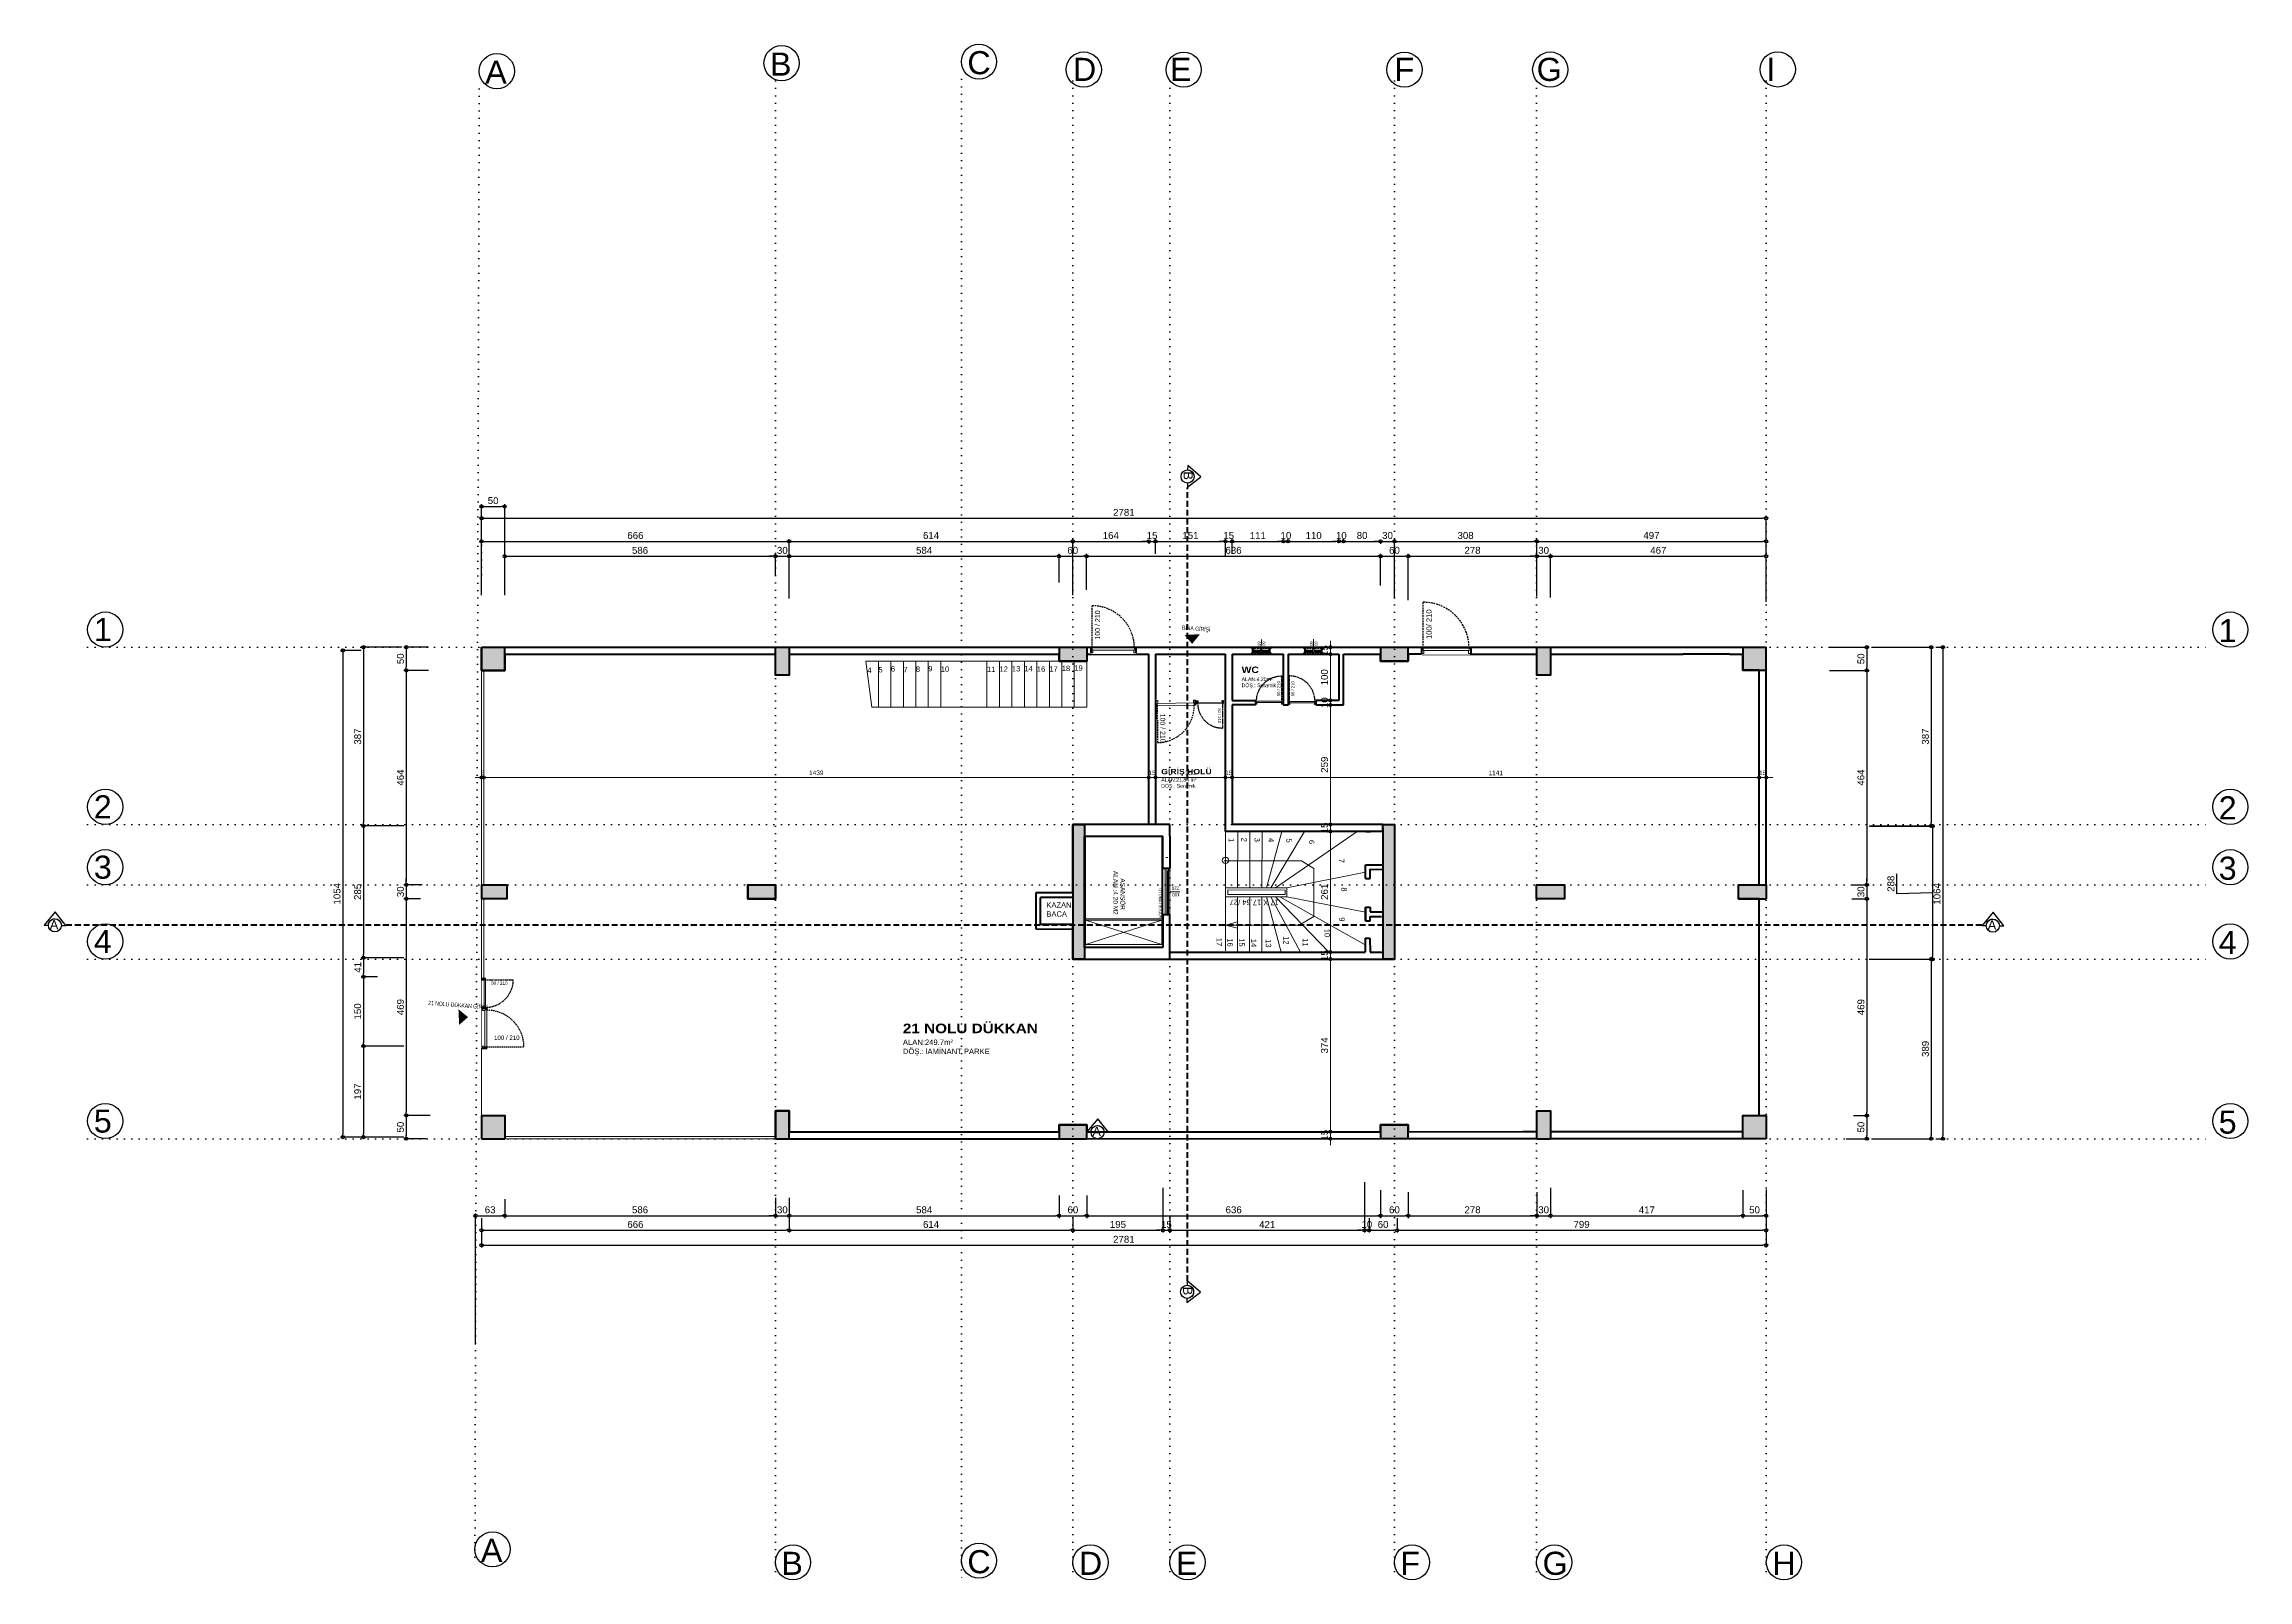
# Model space of a CAD drawing. Header units: millimetres. Extents: x 768 to 14077, y 324 to 18132.
# Drawn here: x 877 to 5648, y 3104 to 6429 of the extents above; entities that cross this region are included whole.
import ezdxf
from ezdxf.enums import TextEntityAlignment as Align

# ---------------------------------------------------------------- set-up
doc = ezdxf.new("R2010")
doc.units = ezdxf.units.MM
doc.set_wipeout_variables(frame=1)
for name, pattern in [('BORDERX2', [88.9, 25.4, -12.7, 25.4, -12.7, 0, -12.7]), ('DOT2', [3.175, 0, -3.175]), ('HIDDEN', [9.525, 6.35, -3.175]), ('HIDDEN2', [4.7625, 3.175, -1.5875]), ('HIDDENX2', [19.05, 12.7, -6.35])]:
    doc.linetypes.add(name, pattern=pattern)
for name, color, linetype, lineweight in [('DUV', 41, 'Continuous', 50), ('KAPI', 30, 'Continuous', 20), ('SEM_DUVAR1', 136, 'Continuous', 40), ('SEM_IC OLCU', 140, 'Continuous', 13), ('SEM_KESİK1', 254, 'HIDDENX2', 40), ('SEM_KOLON TARAMA1', 8, 'Continuous', 13), ('SEM_KOLON1', 244, 'Continuous', 60), ('SEM_MERDİVEN1', 15, 'Continuous', 13), ('SEM_PENCERE', 133, 'Continuous', 13), ('SEM_TEFRIS', 225, 'Continuous', 9), ('SEM_YAZI2', 53, 'Continuous', 9), ('Y1', 2, 'Continuous', 25), ('YAZIKAPI', 7, 'Continuous', 5)]:
    doc.layers.add(name, color=color, linetype=linetype, lineweight=lineweight)
for name, color, linetype in [('KAD_PARSELHAT', 16, 'Continuous'), ('KAPI-AC', 9, 'HIDDEN'), ('SANAL', 11, 'HIDDEN'), ('SEM_AKS', 161, 'Continuous'), ('TEXT', 7, 'Continuous')]:
    doc.layers.add(name, color=color, linetype=linetype)
doc.styles.add('ITALIC', font='comic.ttf')
doc.styles.add('KAPıNO', font='arial.ttf')
doc.styles.add('S', font='arial.ttf', dxfattribs={"width": 0.7})
doc.styles.add('SEM_YAZI', font='arial.ttf')
doc.styles.get("Standard").update_dxf_attribs({"font": 'arial.ttf'})
doc.dimstyles.new('1-50-2', dxfattribs={"dimtxt": 15, "dimasz": 7, "dimexe": 5, "dimexo": 5, "dimgap": 5, "dimtad": 1, "dimdec": 0, "dimtxsty": 'Standard', "dimblk": 'ORIGIN', "dimcen": 5, "dimdle": 7, "dimclrd": 256, "dimclre": 256, "dimclrt": 256, "dimadec": 0, "dimazin": 0, "dimtfac": 1, "dimtdec": 0, "dimtix": 1, "dimtmove": 0, "dimatfit": 3, "dimldrblk": 'ORIGIN', "dimfxl": 1, "dimlwd": -1, "dimlwe": -1, "dimarcsym": 0})
doc.dimstyles.new('1-50-İC', dxfattribs={"dimtxt": 10, "dimasz": 7, "dimexe": 5, "dimexo": 25, "dimgap": 5, "dimtad": 1, "dimdec": 0, "dimtxsty": 'Standard', "dimblk": 'ORIGIN', "dimcen": 5, "dimdle": 7, "dimclrd": 256, "dimclre": 256, "dimclrt": 256, "dimadec": 0, "dimazin": 0, "dimtfac": 1, "dimtdec": 0, "dimtix": 1, "dimtmove": 0, "dimatfit": 3, "dimldrblk": 'ORIGIN', "dimfxl": 1, "dimlwd": -1, "dimlwe": -1, "dimarcsym": 0})
pattern_1 = [(45, (210.0015, 2702.2162), (1.683798, 6.173926), [7.9375, -1.5875, 0, -1.5875])]

msp = doc.modelspace()

# ---------------------------------------------------------------- texts
at = {"layer": 'SEM_KESİK1', "linetype": 'ByBlock', "lineweight": 30, "ltscale": 0.1, "char_height": 19.8, "width": 7.91, "attachment_point": 9, "rotation": 270, "style": 'SEM_YAZI'}
for insert in [(3344.1, 5485.4), (3343.1, 3720.5)]:
    msp.add_mtext('B', dxfattribs=dict(at, insert=insert))
at = {"layer": 'SEM_KESİK1', "linetype": 'ByBlock', "lineweight": 30, "ltscale": 0.1, "char_height": 19.8, "width": 7.91, "attachment_point": 9, "style": 'SEM_YAZI'}
for insert in [(908.3, 4512.6), (5103.3, 4511.9), (3165.3, 4065)]:
    msp.add_mtext('A', dxfattribs=dict(at, insert=insert))
at = {"layer": 'SEM_YAZI2', "ltscale": 5}
for s, height, rotation, p in [('1', 11.7, 269.8821, (3447.4, 4705.8)), ('2', 11.7, 269.8821, (3475.1, 4706.5)), ('3', 11.7, 269.8821, (3503.5, 4706.2)), ('4', 11.7, 269.8821, (3533.6, 4705.8)), ('5', 11.7, 269.8821, (3572.5, 4704.7)), ('6', 11.7, 269.8821, (3621.4, 4701.6)), ('7', 11.7, 269.8821, (3686.3, 4660.8)), ('220', 7, 180, (3326.6, 4601.3)), ('100', 7, 180, (3327.4, 4587.3)), ('8', 11.7, 269.8821, (3691.5, 4598.8)), ('17 X 17.64 /27', 11.701, 179.8821, (3497.1, 4570.7)), ('9', 11.7, 269.8821, (3687, 4534)), ('17', 11.7, 269.8821, (3421.2, 4485)), ('16', 11.7, 269.8821, (3444.8, 4484.1)), ('15', 11.7, 269.8821, (3470.4, 4484.3)), ('14', 11.7, 269.8821, (3496, 4482.8)), ('13', 11.7, 269.8821, (3527.8, 4482.2)), ('12', 11.7, 269.8821, (3566.2, 4488.7)), ('11', 11.7, 269.8821, (3607.9, 4484.4)), ('10', 11.7, 269.8821, (3655.1, 4504.7))]:
    msp.add_text(s, height=height, rotation=rotation, dxfattribs=at).set_placement(p, align=Align.MIDDLE_CENTER)
at = {"layer": 'SEM_YAZI2'}
for s, p in [('ALAN :4.20 M2 ', (3196.9, 4589.7)), ('ASANSÖR', (3212.4, 4588.7))]:
    msp.add_text(s, height=10, rotation=270, dxfattribs=at).set_placement(p, align=Align.MIDDLE_CENTER)
at = {"layer": 'SEM_YAZI2', "linetype": 'ByBlock', "char_height": 11.7, "width": 8.113, "attachment_point": 1}
for s, insert in [('4', (2659.8, 5079.4)), ('5', (2683.5, 5080.4)), ('6', (2710.5, 5082.3)), ('7', (2737.5, 5080.8)), ('8', (2764.5, 5081.6)), ('9', (2791.5, 5082.7)), ('10', (2818.5, 5081.6)), ('11', (2918.5, 5081.4)), ('12', (2945.5, 5081.7)), ('13', (2972.5, 5082.5)), ('14', (2999.5, 5082.9)), ('16', (3026.5, 5081.7)), ('17', (3053.5, 5082.1)), ('18', (3080.5, 5083.3)), ('19', (3107.5, 5084.1)), ('KAZAN\\PBACA', (3047.1, 4571))]:
    msp.add_mtext(s, dxfattribs=dict(at, insert=insert))
at = {"layer": 'SEM_YAZI2', "attachment_point": 7}
for s, width, gutter_width, insert, char_height in [('\\pt0;{\\fArial Black|b0|i0|c162|p34;\\H0.58507x;GİRİŞ HOLÜ\\H1.19645x;\\P\\fArial|b0|i0|c162|p34;\\H0.57143x;ALAN:21,84 m²\\P\\ptz;DÖŞ.: Seramik}', 142.973, 100, (3295.7, 4816.5), 20), ('\\pt0;{\\fArial Black|b0|i0|c162|p34;\\H0.7x;21 NOLU DÜKKAN\\P\\fArial|b0|i0|c162|p34;\\H0.57143x;ALAN:249.7m²\\P\\ptz;DÖŞ.: lAMİNANT PARKE}', 606.009, 147.7, (2736.5, 4238.8), 29.539)]:
    msp.add_mtext_dynamic_auto_height_columns(s, width=width, gutter_width=gutter_width, height=58.1, count=1, dxfattribs=dict(at, insert=insert, char_height=char_height))
at = {"layer": 'Y1', "style": 'ITALIC'}
msp.add_text('OTOMATİK KAPI', height=6, rotation=269.9995, dxfattribs=at).set_placement((3290.4, 4601.2))
at = {"layer": 'YAZIKAPI', "style": 'S', "width": 0.7}
msp.add_text('BİNA GİRİŞİ', height=9, rotation=355.6431, dxfattribs=at).set_placement((3340.3, 5161.5, 0))

# ---------------------------------------------------------------- blocks, each defined once
blk = doc.blocks.new('RGRTHY')
at = {"layer": 'SANAL'}
for p, q in [((4435.8, 2041.9), (4435.8, 1981.9)), ((4450.8, 2041.9), (4450.8, 1981.9))]:
    blk.add_line(p, q, dxfattribs=at)
at = {"layer": 'SEM_DUVAR1'}
for p, q in [((4450.8, 2041.9), (4435.8, 2041.9)), ((4450.8, 2041.9), (4435.8, 2041.9)), ((4450.8, 2041.9), (4435.8, 2041.9)), ((4450.8, 2041.9), (4435.8, 2041.9)), ((4450.8, 2041.9), (4435.8, 2041.9)), ((4450.8, 2041.9), (4435.8, 2041.9)), ((4450.9, 2041.9), (4435.8, 2041.9)), ((4450.8, 1981.9), (4435.8, 1981.9)), ((4450.8, 1981.9), (4435.8, 1981.9)), ((4450.8, 1981.9), (4435.8, 1981.9)), ((4450.8, 1981.9), (4435.8, 1981.9)), ((4450.8, 1981.9), (4435.8, 1981.9)), ((4450.8, 1981.9), (4435.8, 1981.9))]:
    blk.add_line(p, q, dxfattribs=at)
at = {"layer": 'SEM_KOLON TARAMA1'}
for p, q in [((4450.8, 2046.9), (4455.8, 2046.9)), ((4455.8, 2046.9), (4455.8, 1976.9)), ((4455.8, 1976.9), (4450.9, 1976.9))]:
    blk.add_line(p, q, dxfattribs=at)
at = {"layer": 'SEM_PENCERE'}
for p, q in [((4430.8, 2046.9), (4435.8, 2046.9)), ((4430.8, 2011.7), (4430.8, 2046.9)), ((4435.8, 2041.9), (4435.8, 2046.9)), ((4435.8, 2041.9), (4441.7, 2041.9)), ((4437.3, 2041.9), (4437.3, 2039.1)), ((4437.8, 2038.6), (4437.3, 2039.1)), ((4437.8, 2038.6), (4446.3, 2038.6)), ((4440.3, 2038.6), (4440.3, 2037.6)), ((4441.8, 2038.6), (4440.3, 2038.6)), ((4440.3, 2037.6), (4441.8, 2037.6)), ((4441.7, 2041.9), (4441.7, 2041.6)), ((4441.7, 2041.6), (4444.8, 2041.6)), ((4441.8, 2037.6), (4441.8, 2038.6)), ((4441.8, 2034.4), (4441.8, 2038.4)), ((4441.8, 2038.4), (4446.3, 2038.4)), ((4441.8, 2034.4), (4441.8, 2018)), ((4442.3, 2033.9), (4441.8, 2034.4)), ((4442.3, 2041.9), (4450.8, 2041.9)), ((4443.8, 2033.9), (4442.3, 2033.9)), ((4444.8, 2034.9), (4443.8, 2034.9)), ((4443.8, 2034.9), (4443.8, 2033.9)), ((4443.8, 2033.9), (4443.8, 2018.5)), ((4444.8, 2041.6), (4444.8, 2041.9)), ((4444.8, 2033.9), (4444.8, 2034.9)), ((4444.8, 2033.9), (4444.8, 2018.5)), ((4445.8, 2033.9), (4444.8, 2033.9)), ((4446.3, 2034.4), (4445.8, 2033.9)), ((4446.3, 2038.6), (4446.3, 2037.9)), ((4446.3, 2038.4), (4446.3, 2034.4)), ((4446.3, 2037.9), (4446.8, 2037.4)), ((4450.3, 2036.3), (4446.3, 2037.2)), ((4446.3, 2034.4), (4446.3, 2018)), ((4446.8, 2037.4), (4448.8, 2037.4)), ((4448.8, 2037.4), (4449.3, 2037.9)), ((4449.3, 2041.9), (4449.3, 2037.9)), ((4450.3, 2016.1), (4450.3, 2036.3)), ((4450.8, 2041.9), (4450.8, 2046.9)), ((4455.8, 2046.9), (4450.8, 2046.9)), ((4455.8, 1976.9), (4455.8, 2046.9)), ((4436.2, 2012), (4403.4, 2012.3)), ((4430.8, 2011.7), (4430.8, 1976.9)), ((4430.8, 1976.9), (4435.8, 1976.9)), ((4435.8, 1981.9), (4441.7, 1981.9)), ((4435.8, 1981.9), (4435.8, 1976.9)), ((4437.8, 2013.8), (4437.3, 2013.3)), ((4437.3, 2011.9), (4437.3, 2013.3)), ((4437.3, 2011.9), (4437.3, 2011.7)), ((4437.3, 2011.6), (4437.3, 2011.7)), ((4437.3, 2011.6), (4437.3, 2010.2)), ((4437.8, 2009.7), (4437.3, 2010.2)), ((4437.8, 1985.2), (4437.3, 1984.7)), ((4437.3, 1981.9), (4437.3, 1984.7)), ((4437.8, 2013.8), (4446.3, 2013.8)), ((4437.8, 2009.7), (4446.3, 2009.7)), ((4437.8, 1985.2), (4446.3, 1985.2)), ((4440.3, 2013.8), (4440.3, 2014.8)), ((4440.3, 2014.8), (4441.8, 2014.8)), ((4441.8, 2013.8), (4440.3, 2013.8)), ((4440.3, 2009.7), (4440.3, 2008.7)), ((4441.8, 2009.7), (4440.3, 2009.7)), ((4440.3, 2008.7), (4441.8, 2008.7)), ((4440.3, 1985.2), (4440.3, 1986.2)), ((4440.3, 1986.2), (4441.8, 1986.2)), ((4441.8, 1985.2), (4440.3, 1985.2)), ((4441.7, 1981.9), (4441.7, 1982.2)), ((4441.7, 1982.2), (4444.8, 1982.2)), ((4442.3, 2018.5), (4441.8, 2018)), ((4441.8, 2018), (4441.8, 2014)), ((4441.8, 2014.8), (4441.8, 2013.8)), ((4441.8, 2014), (4446.3, 2014)), ((4441.8, 2008.7), (4441.8, 2009.7)), ((4441.8, 2005.5), (4441.8, 2009.5)), ((4441.8, 2009.5), (4446.3, 2009.5)), ((4441.8, 1989.4), (4441.8, 2005.5)), ((4442.3, 2005), (4441.8, 2005.5)), ((4442.3, 1989.9), (4441.8, 1989.4)), ((4441.8, 1989.4), (4441.8, 1985.4)), ((4441.8, 1986.2), (4441.8, 1985.2)), ((4441.8, 1985.4), (4446.3, 1985.4)), ((4443.8, 2018.5), (4442.3, 2018.5)), ((4443.8, 2005), (4442.3, 2005)), ((4443.8, 1989.9), (4442.3, 1989.9)), ((4442.3, 1981.9), (4450.8, 1981.9)), ((4443.8, 2017.5), (4443.8, 2018.5)), ((4444.8, 2017.5), (4443.8, 2017.5)), ((4444.8, 2006), (4443.8, 2006)), ((4443.8, 2006), (4443.8, 2005)), ((4443.8, 1989.9), (4443.8, 2005)), ((4443.8, 1988.9), (4443.8, 1989.9)), ((4444.8, 1988.9), (4443.8, 1988.9)), ((4445.8, 2018.5), (4444.8, 2018.5)), ((4444.8, 2018.5), (4444.8, 2017.5)), ((4444.8, 2005), (4444.8, 2006)), ((4444.8, 1989.9), (4444.8, 2005)), ((4445.8, 2005), (4444.8, 2005)), ((4445.8, 1989.9), (4444.8, 1989.9)), ((4444.8, 1989.9), (4444.8, 1988.9)), ((4444.8, 1982.2), (4444.8, 1981.9)), ((4446.3, 2018), (4445.8, 2018.5)), ((4446.3, 2005.5), (4445.8, 2005)), ((4446.3, 1989.4), (4445.8, 1989.9)), ((4446.3, 2014), (4446.3, 2018)), ((4446.3, 2015.2), (4450.3, 2016.1)), ((4446.3, 2014.5), (4446.8, 2015)), ((4446.3, 2013.8), (4446.3, 2014.5)), ((4446.3, 2009.7), (4446.3, 2009)), ((4446.3, 2009.5), (4446.3, 2005.5)), ((4446.3, 2009), (4446.8, 2008.5)), ((4446.3, 2008.3), (4450.3, 2007.4)), ((4446.3, 1989.4), (4446.3, 2005.5)), ((4446.3, 1985.4), (4446.3, 1989.4)), ((4450.3, 1987.5), (4446.3, 1986.6)), ((4446.3, 1985.9), (4446.8, 1986.4)), ((4446.3, 1985.2), (4446.3, 1985.9)), ((4446.8, 2015), (4448.8, 2015)), ((4446.8, 2008.5), (4448.8, 2008.5)), ((4446.8, 1986.4), (4448.8, 1986.4)), ((4448.8, 2015), (4449.3, 2014.5)), ((4448.8, 2008.5), (4449.3, 2009)), ((4448.8, 1986.4), (4449.3, 1985.9)), ((4449.3, 2011.9), (4449.3, 2014.5)), ((4449.3, 2011.9), (4449.3, 2011.7)), ((4449.3, 2011.6), (4449.3, 2011.7)), ((4449.3, 2011.6), (4449.3, 2009)), ((4449.3, 1981.9), (4449.3, 1985.9)), ((4450.3, 2007.4), (4450.3, 1987.5)), ((4450.8, 1981.9), (4450.8, 1976.9)), ((4455.8, 1976.9), (4450.8, 1976.9))]:
    blk.add_line(p, q, dxfattribs=at)
at = {"layer": 'SEM_TEFRIS'}
for p in [(4410.5, 2016.1), (4410.6, 1999.4)]:
    blk.add_text('60', height=10, rotation=358.63417, dxfattribs=at).set_placement(p)
blk = doc.blocks.new('KAPI')
blk.add_wipeout([(0, 1), (90, 1), (90, -12), (0, -12)]).dxf.layer = 'KAPI'
at = {"layer": 'DUV'}
for p, q in [((0, 0), (0, -10)), ((90, 0), (90, -10))]:
    blk.add_line(p, q, dxfattribs=at)
at = {"layer": 'KAPI'}
for points in [[(0, -10), (0, 0), (3, 0), (3, -4.5), (4.3, -4.5), (4.3, -10)], [(90, -10), (90, 0), (87, 0), (87, -4.5), (85.7, -4.5), (85.7, -10)]]:
    blk.add_lwpolyline(points, close=True, dxfattribs=at)
blk.add_lwpolyline([(3, -4.5), (3, 0), (87, 0), (87, -4.5), (3, -4.5)], dxfattribs=at)
at = {"layer": 'KAPI-AC', "linetype": 'HIDDEN2'}
blk.add_lwpolyline([(3, 0), (3, 84, -0.414214), (87, 0)], format="xyb", dxfattribs=at)
at = {"layer": 'TEXT', "style": 'KAPıNO'}
blk.add_attdef('KB', (18.6, 16.5), '', height=10, rotation=90, dxfattribs=at)
blk = doc.blocks.new('*U6')
blk.add_wipeout([(0, 1), (90, 1), (90, -12), (0, -12)]).dxf.layer = 'KAPI'
at = {"layer": 'DUV'}
for p, q in [((0, 0), (0, -10)), ((90, 0), (90, -10))]:
    blk.add_line(p, q, dxfattribs=at)
at = {"layer": 'KAPI'}
for points in [[(0, -10), (0, 0), (3, 0), (3, -4.5), (4.3, -4.5), (4.3, -10)], [(90, -10), (90, 0), (87, 0), (87, -4.5), (85.7, -4.5), (85.7, -10)]]:
    blk.add_lwpolyline(points, close=True, dxfattribs=at)
blk.add_lwpolyline([(3, -4.5), (3, 0), (87, 0), (87, -4.5), (3, -4.5)], dxfattribs=at)
at = {"layer": 'KAPI-AC', "linetype": 'HIDDEN2'}
blk.add_lwpolyline([(3, 0), (3, 84, -0.414214), (87, 0)], format="xyb", dxfattribs=at)
at = {"layer": 'TEXT', "style": 'KAPıNO'}
blk.add_attdef('KB', (18.6, 16.5), '', height=10, rotation=90, dxfattribs=at)
blk = doc.blocks.new('*U5')
blk.add_wipeout([(0, 1), (90, 1), (90, -12), (0, -12)]).dxf.layer = 'KAPI'
at = {"layer": 'DUV'}
for p, q in [((0, 0), (0, -10)), ((90, 0), (90, -10))]:
    blk.add_line(p, q, dxfattribs=at)
at = {"layer": 'KAPI'}
for points in [[(0, -10), (0, 0), (3, 0), (3, -4.5), (4.3, -4.5), (4.3, -10)], [(90, -10), (90, 0), (87, 0), (87, -4.5), (85.7, -4.5), (85.7, -10)]]:
    blk.add_lwpolyline(points, close=True, dxfattribs=at)
blk.add_lwpolyline([(3, -4.5), (3, 0), (87, 0), (87, -4.5), (3, -4.5)], dxfattribs=at)
at = {"layer": 'KAPI-AC', "linetype": 'HIDDEN2'}
blk.add_lwpolyline([(3, 0), (3, 84, -0.414214), (87, 0)], format="xyb", dxfattribs=at)
at = {"layer": 'TEXT', "style": 'KAPıNO'}
blk.add_attdef('KB', (18.6, 16.5), '', height=10, rotation=90, dxfattribs=at)
blk = doc.blocks.new('_Origin')
at = {"color": 0, "linetype": 'ByBlock', "lineweight": -2}
blk.add_line((0, 0), (-1, 0), dxfattribs=at)
blk.add_circle((0, 0), 0.5, dxfattribs=at)
blk = doc.blocks.new('*D149')
at = {"transparency": 16777216}
for p, q in [((1824.5, 5235.7), (1824.5, 5357.4)), ((1831.5, 5352.4), (2483.5, 5352.4)), ((2490.5, 5228.8), (2490.5, 5357.4))]:
    blk.add_line(p, q, dxfattribs=at)
at = {"layer": 'Defpoints', "color": 0, "linetype": 'ByBlock', "transparency": 16777216}
for p in [(2490.5, 5352.4), (1824.5, 5230.7), (2490.5, 5223.8)]:
    blk.add_point(p, dxfattribs=at)
at = {"linetype": 'ByBlock', "transparency": 16777216, "xscale": 7, "yscale": 7, "zscale": 7, "rotation": 180}
blk.add_blockref('_Origin', (1824.5, 5352.4), dxfattribs=at)
at = {"linetype": 'ByBlock', "transparency": 16777216, "xscale": 7, "yscale": 7, "zscale": 7}
blk.add_blockref('_Origin', (2490.5, 5352.4), dxfattribs=at)
at = {"linetype": 'ByBlock', "transparency": 16777216, "insert": (2157.5, 5365.1), "char_height": 15, "attachment_point": 5}
blk.add_mtext('666', dxfattribs=at)
blk = doc.blocks.new('*D150')
at = {"transparency": 16777216}
for p, q in [((2490.5, 5228.8), (2490.5, 5357.4)), ((2497.5, 5352.4), (3097.5, 5352.4)), ((3104.5, 5235.7), (3104.5, 5357.4))]:
    blk.add_line(p, q, dxfattribs=at)
at = {"layer": 'Defpoints', "color": 0, "linetype": 'ByBlock', "transparency": 16777216}
for p in [(3104.5, 5352.4), (2490.5, 5223.8), (3104.5, 5230.7)]:
    blk.add_point(p, dxfattribs=at)
at = {"linetype": 'ByBlock', "transparency": 16777216, "xscale": 7, "yscale": 7, "zscale": 7, "rotation": 180}
blk.add_blockref('_Origin', (2490.5, 5352.4), dxfattribs=at)
at = {"linetype": 'ByBlock', "transparency": 16777216, "xscale": 7, "yscale": 7, "zscale": 7}
blk.add_blockref('_Origin', (3104.5, 5352.4), dxfattribs=at)
at = {"linetype": 'ByBlock', "transparency": 16777216, "insert": (2797.5, 5365.1), "char_height": 15, "attachment_point": 5}
blk.add_mtext('614', dxfattribs=at)
blk = doc.blocks.new('*D151')
at = {"transparency": 16777216}
for p, q in [((3800.5, 5228.7), (3800.5, 5357.4)), ((3807.5, 5352.4), (4101.5, 5352.4)), ((4108.5, 5233.1), (4108.5, 5357.4))]:
    blk.add_line(p, q, dxfattribs=at)
at = {"layer": 'Defpoints', "color": 0, "linetype": 'ByBlock', "transparency": 16777216}
for p in [(4108.5, 5352.4), (3800.5, 5223.7), (4108.5, 5228.1)]:
    blk.add_point(p, dxfattribs=at)
at = {"linetype": 'ByBlock', "transparency": 16777216, "xscale": 7, "yscale": 7, "zscale": 7, "rotation": 180}
blk.add_blockref('_Origin', (3800.5, 5352.4), dxfattribs=at)
at = {"linetype": 'ByBlock', "transparency": 16777216, "xscale": 7, "yscale": 7, "zscale": 7}
blk.add_blockref('_Origin', (4108.5, 5352.4), dxfattribs=at)
at = {"linetype": 'ByBlock', "transparency": 16777216, "insert": (3954.5, 5365.1), "char_height": 15, "attachment_point": 5}
blk.add_mtext('308', dxfattribs=at)
blk = doc.blocks.new('*D152')
at = {"transparency": 16777216}
for p, q in [((4108.5, 5233.1), (4108.5, 5357.4)), ((4115.5, 5352.4), (4598, 5352.4)), ((4605, 5221.5), (4605, 5357.4))]:
    blk.add_line(p, q, dxfattribs=at)
at = {"layer": 'Defpoints', "color": 0, "linetype": 'ByBlock', "transparency": 16777216}
for p in [(4605, 5352.4), (4108.5, 5228.1), (4605, 5216.5)]:
    blk.add_point(p, dxfattribs=at)
at = {"linetype": 'ByBlock', "transparency": 16777216, "xscale": 7, "yscale": 7, "zscale": 7, "rotation": 180}
blk.add_blockref('_Origin', (4108.5, 5352.4), dxfattribs=at)
at = {"linetype": 'ByBlock', "transparency": 16777216, "xscale": 7, "yscale": 7, "zscale": 7}
blk.add_blockref('_Origin', (4605, 5352.4), dxfattribs=at)
at = {"linetype": 'ByBlock', "transparency": 16777216, "insert": (4356.8, 5365.1), "char_height": 15, "attachment_point": 5}
blk.add_mtext('497', dxfattribs=at)
blk = doc.blocks.new('*D153')
at = {"transparency": 16777216}
for p, q in [((1824.5, 5357.4), (1824.5, 5407.4)), ((1831.5, 5402.4), (4598, 5402.4)), ((4605, 5357.4), (4605, 5407.4))]:
    blk.add_line(p, q, dxfattribs=at)
at = {"layer": 'Defpoints', "color": 0, "linetype": 'ByBlock', "transparency": 16777216}
for p in [(4605, 5402.4), (1824.5, 5352.4), (4605, 5352.4)]:
    blk.add_point(p, dxfattribs=at)
at = {"linetype": 'ByBlock', "transparency": 16777216, "xscale": 7, "yscale": 7, "zscale": 7, "rotation": 180}
blk.add_blockref('_Origin', (1824.5, 5402.4), dxfattribs=at)
at = {"linetype": 'ByBlock', "transparency": 16777216, "xscale": 7, "yscale": 7, "zscale": 7}
blk.add_blockref('_Origin', (4605, 5402.4), dxfattribs=at)
at = {"linetype": 'ByBlock', "transparency": 16777216, "insert": (3214.8, 5415.1), "char_height": 15, "attachment_point": 5}
blk.add_mtext('2781', dxfattribs=at)
blk = doc.blocks.new('*D212')
at = {"transparency": 16777216}
for p, q in [((1824.5, 5343.5), (1824.5, 5432.9)), ((1831.5, 5427.9), (1867.5, 5427.9)), ((1874.5, 5235.7), (1874.5, 5432.9))]:
    blk.add_line(p, q, dxfattribs=at)
at = {"layer": 'Defpoints', "color": 0, "linetype": 'ByBlock', "transparency": 16777216}
for p in [(1874.5, 5427.9), (1824.5, 5338.5), (1874.5, 5230.7)]:
    blk.add_point(p, dxfattribs=at)
at = {"linetype": 'ByBlock', "transparency": 16777216, "xscale": 7, "yscale": 7, "zscale": 7, "rotation": 180}
blk.add_blockref('_Origin', (1824.5, 5427.9), dxfattribs=at)
at = {"linetype": 'ByBlock', "transparency": 16777216, "xscale": 7, "yscale": 7, "zscale": 7}
blk.add_blockref('_Origin', (1874.5, 5427.9), dxfattribs=at)
at = {"linetype": 'ByBlock', "transparency": 16777216, "insert": (1849.5, 5440.6), "char_height": 15, "attachment_point": 5}
blk.add_mtext('50', dxfattribs=at)
blk = doc.blocks.new('*D154')
at = {"transparency": 16777216}
for p, q in [((1874.5, 5235.7), (1874.5, 5325.2)), ((1881.5, 5320.2), (2453.5, 5320.2)), ((2460.5, 5279.4), (2460.5, 5325.2))]:
    blk.add_line(p, q, dxfattribs=at)
at = {"layer": 'Defpoints', "color": 0, "linetype": 'ByBlock', "transparency": 16777216}
for p in [(2460.5, 5320.2), (2460.5, 5274.4), (1874.5, 5230.7)]:
    blk.add_point(p, dxfattribs=at)
at = {"linetype": 'ByBlock', "transparency": 16777216, "xscale": 7, "yscale": 7, "zscale": 7, "rotation": 180}
blk.add_blockref('_Origin', (1874.5, 5320.2), dxfattribs=at)
at = {"linetype": 'ByBlock', "transparency": 16777216, "xscale": 7, "yscale": 7, "zscale": 7}
blk.add_blockref('_Origin', (2460.5, 5320.2), dxfattribs=at)
at = {"linetype": 'ByBlock', "transparency": 16777216, "insert": (2167.5, 5332.9), "char_height": 15, "attachment_point": 5}
blk.add_mtext('586', dxfattribs=at)
blk = doc.blocks.new('*D155')
at = {"transparency": 16777216}
for p, q in [((2453.5, 5320.2), (2446.5, 5320.2)), ((2460.5, 5279.4), (2460.5, 5325.2)), ((2460.5, 5320.2), (2490.5, 5320.2)), ((2490.5, 5274.9), (2490.5, 5325.2)), ((2497.5, 5320.2), (2504.5, 5320.2))]:
    blk.add_line(p, q, dxfattribs=at)
at = {"layer": 'Defpoints', "color": 0, "linetype": 'ByBlock', "transparency": 16777216}
for p in [(2490.5, 5320.2), (2460.5, 5274.4), (2490.5, 5269.9)]:
    blk.add_point(p, dxfattribs=at)
at = {"linetype": 'ByBlock', "transparency": 16777216, "xscale": 7, "yscale": 7, "zscale": 7}
blk.add_blockref('_Origin', (2460.5, 5320.2), dxfattribs=at)
at = {"linetype": 'ByBlock', "transparency": 16777216, "xscale": 7, "yscale": 7, "zscale": 7, "rotation": 180}
blk.add_blockref('_Origin', (2490.5, 5320.2), dxfattribs=at)
at = {"linetype": 'ByBlock', "transparency": 16777216, "insert": (2475.5, 5332.9), "char_height": 15, "attachment_point": 5}
blk.add_mtext('30', dxfattribs=at)
blk = doc.blocks.new('*D156')
at = {"transparency": 16777216}
for p, q in [((2490.5, 5274.9), (2490.5, 5325.2)), ((2497.5, 5320.2), (3067.5, 5320.2)), ((3074.5, 5263.3), (3074.5, 5325.2))]:
    blk.add_line(p, q, dxfattribs=at)
at = {"layer": 'Defpoints', "color": 0, "linetype": 'ByBlock', "transparency": 16777216}
for p in [(3074.5, 5320.2), (2490.5, 5269.9), (3074.5, 5258.3)]:
    blk.add_point(p, dxfattribs=at)
at = {"linetype": 'ByBlock', "transparency": 16777216, "xscale": 7, "yscale": 7, "zscale": 7, "rotation": 180}
blk.add_blockref('_Origin', (2490.5, 5320.2), dxfattribs=at)
at = {"linetype": 'ByBlock', "transparency": 16777216, "xscale": 7, "yscale": 7, "zscale": 7}
blk.add_blockref('_Origin', (3074.5, 5320.2), dxfattribs=at)
at = {"linetype": 'ByBlock', "transparency": 16777216, "insert": (2782.5, 5332.9), "char_height": 15, "attachment_point": 5}
blk.add_mtext('584', dxfattribs=at)
blk = doc.blocks.new('*D157')
at = {"transparency": 16777216}
for p, q in [((3074.5, 5263.3), (3074.5, 5325.2)), ((3081.5, 5320.2), (3127, 5320.2)), ((3134, 5247.2), (3134, 5325.2))]:
    blk.add_line(p, q, dxfattribs=at)
at = {"layer": 'Defpoints', "color": 0, "linetype": 'ByBlock', "transparency": 16777216}
for p in [(3134, 5320.2), (3074.5, 5258.3), (3134, 5242.2)]:
    blk.add_point(p, dxfattribs=at)
at = {"linetype": 'ByBlock', "transparency": 16777216, "xscale": 7, "yscale": 7, "zscale": 7, "rotation": 180}
blk.add_blockref('_Origin', (3074.5, 5320.2), dxfattribs=at)
at = {"linetype": 'ByBlock', "transparency": 16777216, "xscale": 7, "yscale": 7, "zscale": 7}
blk.add_blockref('_Origin', (3134, 5320.2), dxfattribs=at)
at = {"linetype": 'ByBlock', "transparency": 16777216, "insert": (3104.2, 5332.9), "char_height": 15, "attachment_point": 5}
blk.add_mtext('60', dxfattribs=at)
blk = doc.blocks.new('*D158')
at = {"transparency": 16777216}
for p, q in [((3134, 5247.2), (3134, 5325.2)), ((3141, 5320.2), (3763.5, 5320.2)), ((3770.5, 5256.8), (3770.5, 5325.2))]:
    blk.add_line(p, q, dxfattribs=at)
at = {"layer": 'Defpoints', "color": 0, "linetype": 'ByBlock', "transparency": 16777216}
for p in [(3770.5, 5320.2), (3770.5, 5251.8), (3134, 5242.2)]:
    blk.add_point(p, dxfattribs=at)
at = {"linetype": 'ByBlock', "transparency": 16777216, "xscale": 7, "yscale": 7, "zscale": 7, "rotation": 180}
blk.add_blockref('_Origin', (3134, 5320.2), dxfattribs=at)
at = {"linetype": 'ByBlock', "transparency": 16777216, "xscale": 7, "yscale": 7, "zscale": 7}
blk.add_blockref('_Origin', (3770.5, 5320.2), dxfattribs=at)
at = {"linetype": 'ByBlock', "transparency": 16777216, "insert": (3452.2, 5332.9), "char_height": 15, "attachment_point": 5}
blk.add_mtext('636', dxfattribs=at)
blk = doc.blocks.new('*D159')
at = {"transparency": 16777216}
for p, q in [((3770.5, 5256.8), (3770.5, 5325.2)), ((3777.5, 5320.2), (3823.5, 5320.2)), ((3830.5, 5225.4), (3830.5, 5325.2))]:
    blk.add_line(p, q, dxfattribs=at)
at = {"layer": 'Defpoints', "color": 0, "linetype": 'ByBlock', "transparency": 16777216}
for p in [(3830.5, 5320.2), (3770.5, 5251.8), (3830.5, 5220.4)]:
    blk.add_point(p, dxfattribs=at)
at = {"linetype": 'ByBlock', "transparency": 16777216, "xscale": 7, "yscale": 7, "zscale": 7, "rotation": 180}
blk.add_blockref('_Origin', (3770.5, 5320.2), dxfattribs=at)
at = {"linetype": 'ByBlock', "transparency": 16777216, "xscale": 7, "yscale": 7, "zscale": 7}
blk.add_blockref('_Origin', (3830.5, 5320.2), dxfattribs=at)
at = {"linetype": 'ByBlock', "transparency": 16777216, "insert": (3800.5, 5332.9), "char_height": 15, "attachment_point": 5}
blk.add_mtext('60', dxfattribs=at)
blk = doc.blocks.new('*D160')
at = {"transparency": 16777216}
for p, q in [((3830.5, 5225.4), (3830.5, 5325.2)), ((3837.5, 5320.2), (4101.5, 5320.2)), ((4108.5, 5300.3), (4108.5, 5325.2))]:
    blk.add_line(p, q, dxfattribs=at)
at = {"layer": 'Defpoints', "color": 0, "linetype": 'ByBlock', "transparency": 16777216}
for p in [(4108.5, 5320.2), (4108.5, 5295.3), (3830.5, 5220.4)]:
    blk.add_point(p, dxfattribs=at)
at = {"linetype": 'ByBlock', "transparency": 16777216, "xscale": 7, "yscale": 7, "zscale": 7, "rotation": 180}
blk.add_blockref('_Origin', (3830.5, 5320.2), dxfattribs=at)
at = {"linetype": 'ByBlock', "transparency": 16777216, "xscale": 7, "yscale": 7, "zscale": 7}
blk.add_blockref('_Origin', (4108.5, 5320.2), dxfattribs=at)
at = {"linetype": 'ByBlock', "transparency": 16777216, "insert": (3969.5, 5332.9), "char_height": 15, "attachment_point": 5}
blk.add_mtext('278', dxfattribs=at)
blk = doc.blocks.new('*D161')
at = {"transparency": 16777216}
for p, q in [((4101.5, 5320.2), (4094.5, 5320.2)), ((4108.5, 5300.3), (4108.5, 5325.2)), ((4108.5, 5320.2), (4138.5, 5320.2)), ((4138.5, 5231), (4138.5, 5325.2)), ((4145.5, 5320.2), (4152.5, 5320.2))]:
    blk.add_line(p, q, dxfattribs=at)
at = {"layer": 'Defpoints', "color": 0, "linetype": 'ByBlock', "transparency": 16777216}
for p in [(4138.5, 5320.2), (4108.5, 5295.3), (4138.5, 5226)]:
    blk.add_point(p, dxfattribs=at)
at = {"linetype": 'ByBlock', "transparency": 16777216, "xscale": 7, "yscale": 7, "zscale": 7}
blk.add_blockref('_Origin', (4108.5, 5320.2), dxfattribs=at)
at = {"linetype": 'ByBlock', "transparency": 16777216, "xscale": 7, "yscale": 7, "zscale": 7, "rotation": 180}
blk.add_blockref('_Origin', (4138.5, 5320.2), dxfattribs=at)
at = {"linetype": 'ByBlock', "transparency": 16777216, "insert": (4123.5, 5332.9), "char_height": 15, "attachment_point": 5}
blk.add_mtext('30', dxfattribs=at)
blk = doc.blocks.new('*D162')
at = {"transparency": 16777216}
for p, q in [((4138.5, 5231), (4138.5, 5325.2)), ((4145.5, 5320.2), (4598, 5320.2)), ((4605, 5245.7), (4605, 5325.2))]:
    blk.add_line(p, q, dxfattribs=at)
at = {"layer": 'Defpoints', "color": 0, "linetype": 'ByBlock', "transparency": 16777216}
for p in [(4605, 5320.2), (4138.5, 5226), (4605, 5240.7)]:
    blk.add_point(p, dxfattribs=at)
at = {"linetype": 'ByBlock', "transparency": 16777216, "xscale": 7, "yscale": 7, "zscale": 7, "rotation": 180}
blk.add_blockref('_Origin', (4138.5, 5320.2), dxfattribs=at)
at = {"linetype": 'ByBlock', "transparency": 16777216, "xscale": 7, "yscale": 7, "zscale": 7}
blk.add_blockref('_Origin', (4605, 5320.2), dxfattribs=at)
at = {"linetype": 'ByBlock', "transparency": 16777216, "insert": (4371.8, 5332.9), "char_height": 15, "attachment_point": 5}
blk.add_mtext('467', dxfattribs=at)
blk = doc.blocks.new('*D163')
at = {"transparency": 16777216}
for p, q in [((4742.4, 5123.3), (4828, 5123.3)), ((4823, 5116.3), (4823, 5080.1)), ((4742.4, 5073.1), (4828, 5073.1))]:
    blk.add_line(p, q, dxfattribs=at)
at = {"layer": 'Defpoints', "color": 0, "linetype": 'ByBlock', "transparency": 16777216}
for p in [(4737.4, 5123.3), (4737.4, 5073.1), (4823, 5073.1)]:
    blk.add_point(p, dxfattribs=at)
at = {"linetype": 'ByBlock', "transparency": 16777216, "xscale": 7, "yscale": 7, "zscale": 7}
for p, rotation in [((4823, 5123.3), 90), ((4823, 5073.1), 270)]:
    blk.add_blockref('_Origin', p, dxfattribs=dict(at, rotation=rotation))
at = {"linetype": 'ByBlock', "transparency": 16777216, "insert": (4810.4, 5098.2), "char_height": 15, "attachment_point": 5, "rotation": 90}
blk.add_mtext('50', dxfattribs=at)
blk = doc.blocks.new('*D164')
at = {"transparency": 16777216}
for p, q in [((4742.4, 5073.1), (4828, 5073.1)), ((4823, 5066.1), (4823, 4615.9)), ((4789.7, 4608.9), (4828, 4608.9))]:
    blk.add_line(p, q, dxfattribs=at)
at = {"layer": 'Defpoints', "color": 0, "linetype": 'ByBlock', "transparency": 16777216}
for p in [(4737.4, 5073.1), (4784.7, 4608.9), (4823, 4608.9)]:
    blk.add_point(p, dxfattribs=at)
at = {"linetype": 'ByBlock', "transparency": 16777216, "xscale": 7, "yscale": 7, "zscale": 7}
for p, rotation in [((4823, 5073.1), 90), ((4823, 4608.9), 270)]:
    blk.add_blockref('_Origin', p, dxfattribs=dict(at, rotation=rotation))
at = {"linetype": 'ByBlock', "transparency": 16777216, "insert": (4810.4, 4841), "char_height": 15, "attachment_point": 5, "rotation": 90}
blk.add_mtext('464', dxfattribs=at)
blk = doc.blocks.new('*D165')
at = {"transparency": 16777216}
for p, q in [((4789.7, 4608.9), (4828, 4608.9)), ((4823, 4615.9), (4823, 4622.9)), ((4823, 4608.9), (4823, 4578.8)), ((4790.7, 4578.8), (4828, 4578.8)), ((4823, 4571.8), (4823, 4564.8))]:
    blk.add_line(p, q, dxfattribs=at)
at = {"layer": 'Defpoints', "color": 0, "linetype": 'ByBlock', "transparency": 16777216}
for p in [(4784.7, 4608.9), (4785.7, 4578.8), (4823, 4578.8)]:
    blk.add_point(p, dxfattribs=at)
at = {"linetype": 'ByBlock', "transparency": 16777216, "xscale": 7, "yscale": 7, "zscale": 7}
for p, rotation in [((4823, 4608.9), 270), ((4823, 4578.8), 90)]:
    blk.add_blockref('_Origin', p, dxfattribs=dict(at, rotation=rotation))
at = {"linetype": 'ByBlock', "transparency": 16777216, "insert": (4810.4, 4593.8), "char_height": 15, "attachment_point": 5, "rotation": 90}
blk.add_mtext('30', dxfattribs=at)
blk = doc.blocks.new('*D166')
at = {"transparency": 16777216}
for p, q in [((4790.7, 4578.8), (4828, 4578.8)), ((4823, 4571.8), (4823, 4116.4)), ((4794.2, 4109.4), (4828, 4109.4))]:
    blk.add_line(p, q, dxfattribs=at)
at = {"layer": 'Defpoints', "color": 0, "linetype": 'ByBlock', "transparency": 16777216}
for p in [(4785.7, 4578.8), (4789.2, 4109.4), (4823, 4109.4)]:
    blk.add_point(p, dxfattribs=at)
at = {"linetype": 'ByBlock', "transparency": 16777216, "xscale": 7, "yscale": 7, "zscale": 7}
for p, rotation in [((4823, 4578.8), 90), ((4823, 4109.4), 270)]:
    blk.add_blockref('_Origin', p, dxfattribs=dict(at, rotation=rotation))
at = {"linetype": 'ByBlock', "transparency": 16777216, "insert": (4810.4, 4344.1), "char_height": 15, "attachment_point": 5, "rotation": 90}
blk.add_mtext('469', dxfattribs=at)
blk = doc.blocks.new('*D167')
at = {"transparency": 16777216}
for p, q in [((4794.2, 4109.4), (4828, 4109.4)), ((4778.4, 4059.3), (4828, 4059.3)), ((4823, 4102.4), (4823, 4066.3))]:
    blk.add_line(p, q, dxfattribs=at)
at = {"layer": 'Defpoints', "color": 0, "linetype": 'ByBlock', "transparency": 16777216}
for p in [(4789.2, 4109.4), (4773.4, 4059.3), (4823, 4059.3)]:
    blk.add_point(p, dxfattribs=at)
at = {"linetype": 'ByBlock', "transparency": 16777216, "xscale": 7, "yscale": 7, "zscale": 7}
for p, rotation in [((4823, 4109.4), 90), ((4823, 4059.3), 270)]:
    blk.add_blockref('_Origin', p, dxfattribs=dict(at, rotation=rotation))
at = {"linetype": 'ByBlock', "transparency": 16777216, "insert": (4810.4, 4084.4), "char_height": 15, "attachment_point": 5, "rotation": 90}
blk.add_mtext('50', dxfattribs=at)
blk = doc.blocks.new('*D168')
at = {"transparency": 16777216}
for p, q in [((4833, 5123.3), (4967.5, 5123.3)), ((4962.5, 5116.3), (4962.5, 4743.4)), ((4828, 4736.4), (4967.5, 4736.4))]:
    blk.add_line(p, q, dxfattribs=at)
at = {"layer": 'Defpoints', "color": 0, "linetype": 'ByBlock', "transparency": 16777216}
for p in [(4828, 5123.3), (4823, 4736.4), (4962.5, 4736.4)]:
    blk.add_point(p, dxfattribs=at)
at = {"linetype": 'ByBlock', "transparency": 16777216, "xscale": 7, "yscale": 7, "zscale": 7}
for p, rotation in [((4962.5, 5123.3), 90), ((4962.5, 4736.4), 270)]:
    blk.add_blockref('_Origin', p, dxfattribs=dict(at, rotation=rotation))
at = {"linetype": 'ByBlock', "transparency": 16777216, "insert": (4949.9, 4929.9), "char_height": 15, "attachment_point": 5, "rotation": 90}
blk.add_mtext('387', dxfattribs=at)
blk = doc.blocks.new('*D169')
at = {"transparency": 16777216}
for p, q in [((4831, 4736), (4970.5, 4736)), ((4965.5, 4729), (4965.5, 4454.7)), ((4888, 4589.5), (4888, 4632.9)), ((4965.5, 4591.8), (4888, 4589.5)), ((4831, 4447.7), (4970.5, 4447.7))]:
    blk.add_line(p, q, dxfattribs=at)
at = {"layer": 'Defpoints', "color": 0, "linetype": 'ByBlock', "transparency": 16777216}
for p in [(4826, 4736), (4826, 4447.7), (4965.5, 4447.7)]:
    blk.add_point(p, dxfattribs=at)
at = {"linetype": 'ByBlock', "transparency": 16777216, "xscale": 7, "yscale": 7, "zscale": 7}
for p, rotation in [((4965.5, 4736), 90), ((4965.5, 4447.7), 270)]:
    blk.add_blockref('_Origin', p, dxfattribs=dict(at, rotation=rotation))
at = {"linetype": 'ByBlock', "transparency": 16777216, "insert": (4875.3, 4611.2), "char_height": 15, "attachment_point": 5, "rotation": 90}
blk.add_mtext('288', dxfattribs=at)
blk = doc.blocks.new('*D170')
at = {"transparency": 16777216}
for p, q in [((4828, 4448.1), (4967.5, 4448.1)), ((4962.5, 4441.1), (4962.5, 4066.3)), ((4833, 4059.3), (4967.5, 4059.3))]:
    blk.add_line(p, q, dxfattribs=at)
at = {"layer": 'Defpoints', "color": 0, "linetype": 'ByBlock', "transparency": 16777216}
for p in [(4823, 4448.1), (4828, 4059.3), (4962.5, 4059.3)]:
    blk.add_point(p, dxfattribs=at)
at = {"linetype": 'ByBlock', "transparency": 16777216, "xscale": 7, "yscale": 7, "zscale": 7}
for p, rotation in [((4962.5, 4448.1), 90), ((4962.5, 4059.3), 270)]:
    blk.add_blockref('_Origin', p, dxfattribs=dict(at, rotation=rotation))
at = {"linetype": 'ByBlock', "transparency": 16777216, "insert": (4949.9, 4253.7), "char_height": 15, "attachment_point": 5, "rotation": 90}
blk.add_mtext('389', dxfattribs=at)
blk = doc.blocks.new('*D171')
at = {"transparency": 16777216}
for p, q in [((4972.5, 5123.3), (4992.6, 5123.3)), ((4987.6, 5116.3), (4987.6, 4066.3)), ((4972.5, 4059.3), (4992.6, 4059.3))]:
    blk.add_line(p, q, dxfattribs=at)
at = {"layer": 'Defpoints', "color": 0, "linetype": 'ByBlock', "transparency": 16777216}
for p in [(4967.5, 5123.3), (4967.5, 4059.3), (4987.6, 4059.3)]:
    blk.add_point(p, dxfattribs=at)
at = {"linetype": 'ByBlock', "transparency": 16777216, "xscale": 7, "yscale": 7, "zscale": 7}
for p, rotation in [((4987.6, 5123.3), 90), ((4987.6, 4059.3), 270)]:
    blk.add_blockref('_Origin', p, dxfattribs=dict(at, rotation=rotation))
at = {"linetype": 'ByBlock', "transparency": 16777216, "insert": (4975, 4589.3), "char_height": 15, "attachment_point": 5, "rotation": 90}
blk.add_mtext('1064', dxfattribs=at)
blk = doc.blocks.new('*D172')
at = {"transparency": 16777216}
for p, q in [((1709.6, 5123.3), (1656.5, 5123.3)), ((1661.5, 5116.3), (1661.5, 5080.1)), ((1709.6, 5073.1), (1656.5, 5073.1))]:
    blk.add_line(p, q, dxfattribs=at)
at = {"layer": 'Defpoints', "color": 0, "linetype": 'ByBlock', "transparency": 16777216}
for p in [(1714.6, 5123.3), (1661.5, 5073.1), (1714.6, 5073.1)]:
    blk.add_point(p, dxfattribs=at)
at = {"linetype": 'ByBlock', "transparency": 16777216, "xscale": 7, "yscale": 7, "zscale": 7}
for p, rotation in [((1661.5, 5123.3), 90), ((1661.5, 5073.1), 270)]:
    blk.add_blockref('_Origin', p, dxfattribs=dict(at, rotation=rotation))
at = {"linetype": 'ByBlock', "transparency": 16777216, "insert": (1648.9, 5098.2), "char_height": 15, "attachment_point": 5, "rotation": 90}
blk.add_mtext('50', dxfattribs=at)
blk = doc.blocks.new('*D173')
at = {"transparency": 16777216}
for p, q in [((1709.6, 5073.1), (1656.5, 5073.1)), ((1661.5, 5066.1), (1661.5, 4615.9)), ((1696, 4608.9), (1656.5, 4608.9))]:
    blk.add_line(p, q, dxfattribs=at)
at = {"layer": 'Defpoints', "color": 0, "linetype": 'ByBlock', "transparency": 16777216}
for p in [(1714.6, 5073.1), (1661.5, 4608.9), (1701, 4608.9)]:
    blk.add_point(p, dxfattribs=at)
at = {"linetype": 'ByBlock', "transparency": 16777216, "xscale": 7, "yscale": 7, "zscale": 7}
for p, rotation in [((1661.5, 5073.1), 90), ((1661.5, 4608.9), 270)]:
    blk.add_blockref('_Origin', p, dxfattribs=dict(at, rotation=rotation))
at = {"linetype": 'ByBlock', "transparency": 16777216, "insert": (1648.9, 4841), "char_height": 15, "attachment_point": 5, "rotation": 90}
blk.add_mtext('464', dxfattribs=at)
blk = doc.blocks.new('*D174')
at = {"transparency": 16777216}
for p, q in [((1696, 4608.9), (1656.5, 4608.9)), ((1661.5, 4615.9), (1661.5, 4622.9)), ((1661.5, 4608.9), (1661.5, 4578.8)), ((1692.5, 4578.8), (1656.5, 4578.8)), ((1661.5, 4571.8), (1661.5, 4564.8))]:
    blk.add_line(p, q, dxfattribs=at)
at = {"layer": 'Defpoints', "color": 0, "linetype": 'ByBlock', "transparency": 16777216}
for p in [(1701, 4608.9), (1661.5, 4578.8), (1697.5, 4578.8)]:
    blk.add_point(p, dxfattribs=at)
at = {"linetype": 'ByBlock', "transparency": 16777216, "xscale": 7, "yscale": 7, "zscale": 7}
for p, rotation in [((1661.5, 4608.9), 270), ((1661.5, 4578.8), 90)]:
    blk.add_blockref('_Origin', p, dxfattribs=dict(at, rotation=rotation))
at = {"linetype": 'ByBlock', "transparency": 16777216, "insert": (1648.9, 4593.8), "char_height": 15, "attachment_point": 5, "rotation": 90}
blk.add_mtext('30', dxfattribs=at)
blk = doc.blocks.new('*D175')
at = {"transparency": 16777216}
for p, q in [((1692.5, 4578.8), (1656.5, 4578.8)), ((1661.5, 4571.8), (1661.5, 4116.6)), ((1713.1, 4109.6), (1656.5, 4109.6))]:
    blk.add_line(p, q, dxfattribs=at)
at = {"layer": 'Defpoints', "color": 0, "linetype": 'ByBlock', "transparency": 16777216}
for p in [(1697.5, 4578.8), (1661.5, 4109.6), (1718.1, 4109.6)]:
    blk.add_point(p, dxfattribs=at)
at = {"linetype": 'ByBlock', "transparency": 16777216, "xscale": 7, "yscale": 7, "zscale": 7}
for p, rotation in [((1661.5, 4578.8), 90), ((1661.5, 4109.6), 270)]:
    blk.add_blockref('_Origin', p, dxfattribs=dict(at, rotation=rotation))
at = {"linetype": 'ByBlock', "transparency": 16777216, "insert": (1648.9, 4344.2), "char_height": 15, "attachment_point": 5, "rotation": 90}
blk.add_mtext('469', dxfattribs=at)
blk = doc.blocks.new('*D176')
at = {"transparency": 16777216}
for p, q in [((1713.1, 4109.6), (1656.5, 4109.6)), ((1704.2, 4059.3), (1656.5, 4059.3)), ((1661.5, 4102.6), (1661.5, 4066.3))]:
    blk.add_line(p, q, dxfattribs=at)
at = {"layer": 'Defpoints', "color": 0, "linetype": 'ByBlock', "transparency": 16777216}
for p in [(1718.1, 4109.6), (1661.5, 4059.3), (1709.2, 4059.3)]:
    blk.add_point(p, dxfattribs=at)
at = {"linetype": 'ByBlock', "transparency": 16777216, "xscale": 7, "yscale": 7, "zscale": 7}
for p, rotation in [((1661.5, 4109.6), 90), ((1661.5, 4059.3), 270)]:
    blk.add_blockref('_Origin', p, dxfattribs=dict(at, rotation=rotation))
at = {"linetype": 'ByBlock', "transparency": 16777216, "insert": (1648.9, 4084.4), "char_height": 15, "attachment_point": 5, "rotation": 90}
blk.add_mtext('50', dxfattribs=at)
blk = doc.blocks.new('*D177')
at = {"transparency": 16777216}
for p, q in [((1651.5, 5123.3), (1563.9, 5123.3)), ((1568.9, 5116.3), (1568.9, 4743.3)), ((1656.5, 4736.3), (1563.9, 4736.3))]:
    blk.add_line(p, q, dxfattribs=at)
at = {"layer": 'Defpoints', "color": 0, "linetype": 'ByBlock', "transparency": 16777216}
for p in [(1656.5, 5123.3), (1568.9, 4736.3), (1661.5, 4736.3)]:
    blk.add_point(p, dxfattribs=at)
at = {"linetype": 'ByBlock', "transparency": 16777216, "xscale": 7, "yscale": 7, "zscale": 7}
for p, rotation in [((1568.9, 5123.3), 90), ((1568.9, 4736.3), 270)]:
    blk.add_blockref('_Origin', p, dxfattribs=dict(at, rotation=rotation))
at = {"linetype": 'ByBlock', "transparency": 16777216, "insert": (1556.3, 4929.8), "char_height": 15, "attachment_point": 5, "rotation": 90}
blk.add_mtext('387', dxfattribs=at)
blk = doc.blocks.new('*D178')
at = {"transparency": 16777216}
for p, q in [((1656.5, 4736.3), (1563.9, 4736.3)), ((1568.9, 4729.3), (1568.9, 4458)), ((1656.5, 4451), (1563.9, 4451))]:
    blk.add_line(p, q, dxfattribs=at)
at = {"layer": 'Defpoints', "color": 0, "linetype": 'ByBlock', "transparency": 16777216}
for p in [(1661.5, 4736.3), (1568.9, 4451), (1661.5, 4451)]:
    blk.add_point(p, dxfattribs=at)
at = {"linetype": 'ByBlock', "transparency": 16777216, "xscale": 7, "yscale": 7, "zscale": 7}
for p, rotation in [((1568.9, 4736.3), 90), ((1568.9, 4451), 270)]:
    blk.add_blockref('_Origin', p, dxfattribs=dict(at, rotation=rotation))
at = {"linetype": 'ByBlock', "transparency": 16777216, "insert": (1556.3, 4593.6), "char_height": 15, "attachment_point": 5, "rotation": 90}
blk.add_mtext('285', dxfattribs=at)
blk = doc.blocks.new('*D179')
at = {"transparency": 16777216}
for p, q in [((1656.5, 4451), (1563.9, 4451)), ((1568.9, 4444), (1568.9, 4416.7)), ((1598.9, 4409.7), (1563.9, 4409.7))]:
    blk.add_line(p, q, dxfattribs=at)
at = {"layer": 'Defpoints', "color": 0, "linetype": 'ByBlock', "transparency": 16777216}
for p in [(1661.5, 4451), (1568.9, 4409.7), (1603.9, 4409.7)]:
    blk.add_point(p, dxfattribs=at)
at = {"linetype": 'ByBlock', "transparency": 16777216, "xscale": 7, "yscale": 7, "zscale": 7}
for p, rotation in [((1568.9, 4451), 90), ((1568.9, 4409.7), 270)]:
    blk.add_blockref('_Origin', p, dxfattribs=dict(at, rotation=rotation))
at = {"linetype": 'ByBlock', "transparency": 16777216, "insert": (1556.4, 4430.3), "char_height": 15, "attachment_point": 5, "rotation": 90}
blk.add_mtext('41', dxfattribs=at)
blk = doc.blocks.new('*D180')
at = {"transparency": 16777216}
for p, q in [((1598.9, 4409.7), (1563.9, 4409.7)), ((1568.9, 4402.7), (1568.9, 4266.9)), ((1656.5, 4259.9), (1563.9, 4259.9))]:
    blk.add_line(p, q, dxfattribs=at)
at = {"layer": 'Defpoints', "color": 0, "linetype": 'ByBlock', "transparency": 16777216}
for p in [(1603.9, 4409.7), (1568.9, 4259.9), (1661.5, 4259.9)]:
    blk.add_point(p, dxfattribs=at)
at = {"linetype": 'ByBlock', "transparency": 16777216, "xscale": 7, "yscale": 7, "zscale": 7}
for p, rotation in [((1568.9, 4409.7), 90), ((1568.9, 4259.9), 270)]:
    blk.add_blockref('_Origin', p, dxfattribs=dict(at, rotation=rotation))
at = {"linetype": 'ByBlock', "transparency": 16777216, "insert": (1556.3, 4334.8), "char_height": 15, "attachment_point": 5, "rotation": 90}
blk.add_mtext('150', dxfattribs=at)
blk = doc.blocks.new('*D181')
at = {"transparency": 16777216}
for p, q in [((1656.5, 4259.9), (1563.9, 4259.9)), ((1568.9, 4252.9), (1568.9, 4069.8)), ((1656.5, 4062.8), (1563.9, 4062.8))]:
    blk.add_line(p, q, dxfattribs=at)
at = {"layer": 'Defpoints', "color": 0, "linetype": 'ByBlock', "transparency": 16777216}
for p in [(1661.5, 4259.9), (1568.9, 4062.8), (1661.5, 4062.8)]:
    blk.add_point(p, dxfattribs=at)
at = {"linetype": 'ByBlock', "transparency": 16777216, "xscale": 7, "yscale": 7, "zscale": 7}
for p, rotation in [((1568.9, 4259.9), 90), ((1568.9, 4062.8), 270)]:
    blk.add_blockref('_Origin', p, dxfattribs=dict(at, rotation=rotation))
at = {"linetype": 'ByBlock', "transparency": 16777216, "insert": (1556.3, 4161.4), "char_height": 15, "attachment_point": 5, "rotation": 90}
blk.add_mtext('197', dxfattribs=at)
blk = doc.blocks.new('*D182')
at = {"transparency": 16777216}
for p, q in [((1563.9, 5116.3), (1519.2, 5116.3)), ((1524.2, 5109.3), (1524.2, 4069.8)), ((1563.9, 4062.8), (1519.2, 4062.8))]:
    blk.add_line(p, q, dxfattribs=at)
at = {"layer": 'Defpoints', "color": 0, "linetype": 'ByBlock', "transparency": 16777216}
for p in [(1568.9, 5116.3), (1524.2, 4062.8), (1568.9, 4062.8)]:
    blk.add_point(p, dxfattribs=at)
at = {"linetype": 'ByBlock', "transparency": 16777216, "xscale": 7, "yscale": 7, "zscale": 7}
for p, rotation in [((1524.2, 5116.3), 90), ((1524.2, 4062.8), 270)]:
    blk.add_blockref('_Origin', p, dxfattribs=dict(at, rotation=rotation))
at = {"linetype": 'ByBlock', "transparency": 16777216, "insert": (1511.6, 4589.6), "char_height": 15, "attachment_point": 5, "rotation": 90}
blk.add_mtext('1054', dxfattribs=at)
blk = doc.blocks.new('*D213')
at = {"transparency": 16777216}
for p, q in [((1874.5, 3928.7), (1874.5, 3887.6)), ((1811.4, 3614.1), (1811.4, 3897.6)), ((1818.4, 3892.6), (1867.5, 3892.6))]:
    blk.add_line(p, q, dxfattribs=at)
at = {"layer": 'Defpoints', "color": 0, "linetype": 'ByBlock', "transparency": 16777216}
for p in [(1874.5, 3933.7), (1874.5, 3892.6), (1811.4, 3609.1)]:
    blk.add_point(p, dxfattribs=at)
at = {"linetype": 'ByBlock', "transparency": 16777216, "xscale": 7, "yscale": 7, "zscale": 7, "rotation": 180}
blk.add_blockref('_Origin', (1811.4, 3892.6), dxfattribs=at)
at = {"linetype": 'ByBlock', "transparency": 16777216, "xscale": 7, "yscale": 7, "zscale": 7}
blk.add_blockref('_Origin', (1874.5, 3892.6), dxfattribs=at)
at = {"linetype": 'ByBlock', "transparency": 16777216, "insert": (1843, 3905.3), "char_height": 15, "attachment_point": 5}
blk.add_mtext('63', dxfattribs=at)
blk = doc.blocks.new('*D183')
at = {"transparency": 16777216}
for p, q in [((1874.5, 3928.7), (1874.5, 3887.6)), ((2460.5, 3931.2), (2460.5, 3887.6)), ((1881.5, 3892.6), (2453.5, 3892.6))]:
    blk.add_line(p, q, dxfattribs=at)
at = {"layer": 'Defpoints', "color": 0, "linetype": 'ByBlock', "transparency": 16777216}
for p in [(1874.5, 3933.7), (2460.5, 3936.2), (2460.5, 3892.6)]:
    blk.add_point(p, dxfattribs=at)
at = {"linetype": 'ByBlock', "transparency": 16777216, "xscale": 7, "yscale": 7, "zscale": 7, "rotation": 180}
blk.add_blockref('_Origin', (1874.5, 3892.6), dxfattribs=at)
at = {"linetype": 'ByBlock', "transparency": 16777216, "xscale": 7, "yscale": 7, "zscale": 7}
blk.add_blockref('_Origin', (2460.5, 3892.6), dxfattribs=at)
at = {"linetype": 'ByBlock', "transparency": 16777216, "insert": (2167.5, 3905.3), "char_height": 15, "attachment_point": 5}
blk.add_mtext('586', dxfattribs=at)
blk = doc.blocks.new('*D184')
at = {"transparency": 16777216}
for p, q in [((2460.5, 3931.2), (2460.5, 3887.6)), ((2490.5, 3931.2), (2490.5, 3887.6)), ((2453.5, 3892.6), (2446.5, 3892.6)), ((2460.5, 3892.6), (2490.5, 3892.6)), ((2497.5, 3892.6), (2504.5, 3892.6))]:
    blk.add_line(p, q, dxfattribs=at)
at = {"layer": 'Defpoints', "color": 0, "linetype": 'ByBlock', "transparency": 16777216}
for p in [(2460.5, 3936.2), (2490.5, 3936.2), (2490.5, 3892.6)]:
    blk.add_point(p, dxfattribs=at)
at = {"linetype": 'ByBlock', "transparency": 16777216, "xscale": 7, "yscale": 7, "zscale": 7}
blk.add_blockref('_Origin', (2460.5, 3892.6), dxfattribs=at)
at = {"linetype": 'ByBlock', "transparency": 16777216, "xscale": 7, "yscale": 7, "zscale": 7, "rotation": 180}
blk.add_blockref('_Origin', (2490.5, 3892.6), dxfattribs=at)
at = {"linetype": 'ByBlock', "transparency": 16777216, "insert": (2475.5, 3905.3), "char_height": 15, "attachment_point": 5}
blk.add_mtext('30', dxfattribs=at)
blk = doc.blocks.new('*D185')
at = {"transparency": 16777216}
for p, q in [((2490.5, 3931.2), (2490.5, 3887.6)), ((3074.5, 3936.2), (3074.5, 3887.6)), ((2497.5, 3892.6), (3067.5, 3892.6))]:
    blk.add_line(p, q, dxfattribs=at)
at = {"layer": 'Defpoints', "color": 0, "linetype": 'ByBlock', "transparency": 16777216}
for p in [(2490.5, 3936.2), (3074.5, 3941.2), (3074.5, 3892.6)]:
    blk.add_point(p, dxfattribs=at)
at = {"linetype": 'ByBlock', "transparency": 16777216, "xscale": 7, "yscale": 7, "zscale": 7, "rotation": 180}
blk.add_blockref('_Origin', (2490.5, 3892.6), dxfattribs=at)
at = {"linetype": 'ByBlock', "transparency": 16777216, "xscale": 7, "yscale": 7, "zscale": 7}
blk.add_blockref('_Origin', (3074.5, 3892.6), dxfattribs=at)
at = {"linetype": 'ByBlock', "transparency": 16777216, "insert": (2782.5, 3905.3), "char_height": 15, "attachment_point": 5}
blk.add_mtext('584', dxfattribs=at)
blk = doc.blocks.new('*D186')
at = {"transparency": 16777216}
for p, q in [((3074.5, 3936.2), (3074.5, 3887.6)), ((3134.5, 3936.2), (3134.5, 3887.6)), ((3081.5, 3892.6), (3127.5, 3892.6))]:
    blk.add_line(p, q, dxfattribs=at)
at = {"layer": 'Defpoints', "color": 0, "linetype": 'ByBlock', "transparency": 16777216}
for p in [(3074.5, 3941.2), (3134.5, 3941.2), (3134.5, 3892.6)]:
    blk.add_point(p, dxfattribs=at)
at = {"linetype": 'ByBlock', "transparency": 16777216, "xscale": 7, "yscale": 7, "zscale": 7, "rotation": 180}
blk.add_blockref('_Origin', (3074.5, 3892.6), dxfattribs=at)
at = {"linetype": 'ByBlock', "transparency": 16777216, "xscale": 7, "yscale": 7, "zscale": 7}
blk.add_blockref('_Origin', (3134.5, 3892.6), dxfattribs=at)
at = {"linetype": 'ByBlock', "transparency": 16777216, "insert": (3104.5, 3905.3), "char_height": 15, "attachment_point": 5}
blk.add_mtext('60', dxfattribs=at)
blk = doc.blocks.new('*D187')
at = {"transparency": 16777216}
for p, q in [((3134.5, 3936.2), (3134.5, 3887.6)), ((3770.5, 3948), (3770.5, 3887.6)), ((3141.5, 3892.6), (3763.5, 3892.6))]:
    blk.add_line(p, q, dxfattribs=at)
at = {"layer": 'Defpoints', "color": 0, "linetype": 'ByBlock', "transparency": 16777216}
for p in [(3134.5, 3941.2), (3770.5, 3953), (3770.5, 3892.6)]:
    blk.add_point(p, dxfattribs=at)
at = {"linetype": 'ByBlock', "transparency": 16777216, "xscale": 7, "yscale": 7, "zscale": 7, "rotation": 180}
blk.add_blockref('_Origin', (3134.5, 3892.6), dxfattribs=at)
at = {"linetype": 'ByBlock', "transparency": 16777216, "xscale": 7, "yscale": 7, "zscale": 7}
blk.add_blockref('_Origin', (3770.5, 3892.6), dxfattribs=at)
at = {"linetype": 'ByBlock', "transparency": 16777216, "insert": (3452.5, 3905.3), "char_height": 15, "attachment_point": 5}
blk.add_mtext('636', dxfattribs=at)
blk = doc.blocks.new('*D188')
at = {"transparency": 16777216}
for p, q in [((3770.5, 3948), (3770.5, 3887.6)), ((3830.5, 3943.7), (3830.5, 3887.6)), ((3777.5, 3892.6), (3823.5, 3892.6))]:
    blk.add_line(p, q, dxfattribs=at)
at = {"layer": 'Defpoints', "color": 0, "linetype": 'ByBlock', "transparency": 16777216}
for p in [(3770.5, 3953), (3830.5, 3948.7), (3830.5, 3892.6)]:
    blk.add_point(p, dxfattribs=at)
at = {"linetype": 'ByBlock', "transparency": 16777216, "xscale": 7, "yscale": 7, "zscale": 7, "rotation": 180}
blk.add_blockref('_Origin', (3770.5, 3892.6), dxfattribs=at)
at = {"linetype": 'ByBlock', "transparency": 16777216, "xscale": 7, "yscale": 7, "zscale": 7}
blk.add_blockref('_Origin', (3830.5, 3892.6), dxfattribs=at)
at = {"linetype": 'ByBlock', "transparency": 16777216, "insert": (3800.5, 3905.3), "char_height": 15, "attachment_point": 5}
blk.add_mtext('60', dxfattribs=at)
blk = doc.blocks.new('*D189')
at = {"transparency": 16777216}
for p, q in [((3830.5, 3943.7), (3830.5, 3887.6)), ((4108.5, 3943.7), (4108.5, 3887.6)), ((3837.5, 3892.6), (4101.5, 3892.6))]:
    blk.add_line(p, q, dxfattribs=at)
at = {"layer": 'Defpoints', "color": 0, "linetype": 'ByBlock', "transparency": 16777216}
for p in [(3830.5, 3948.7), (4108.5, 3948.7), (4108.5, 3892.6)]:
    blk.add_point(p, dxfattribs=at)
at = {"linetype": 'ByBlock', "transparency": 16777216, "xscale": 7, "yscale": 7, "zscale": 7, "rotation": 180}
blk.add_blockref('_Origin', (3830.5, 3892.6), dxfattribs=at)
at = {"linetype": 'ByBlock', "transparency": 16777216, "xscale": 7, "yscale": 7, "zscale": 7}
blk.add_blockref('_Origin', (4108.5, 3892.6), dxfattribs=at)
at = {"linetype": 'ByBlock', "transparency": 16777216, "insert": (3969.5, 3905.3), "char_height": 15, "attachment_point": 5}
blk.add_mtext('278', dxfattribs=at)
blk = doc.blocks.new('*D190')
at = {"transparency": 16777216}
for p, q in [((4108.5, 3943.7), (4108.5, 3887.6)), ((4138.5, 3952.8), (4138.5, 3887.6)), ((4101.5, 3892.6), (4094.5, 3892.6)), ((4108.5, 3892.6), (4138.5, 3892.6)), ((4145.5, 3892.6), (4152.5, 3892.6))]:
    blk.add_line(p, q, dxfattribs=at)
at = {"layer": 'Defpoints', "color": 0, "linetype": 'ByBlock', "transparency": 16777216}
for p in [(4108.5, 3948.7), (4138.5, 3957.8), (4138.5, 3892.6)]:
    blk.add_point(p, dxfattribs=at)
at = {"linetype": 'ByBlock', "transparency": 16777216, "xscale": 7, "yscale": 7, "zscale": 7}
blk.add_blockref('_Origin', (4108.5, 3892.6), dxfattribs=at)
at = {"linetype": 'ByBlock', "transparency": 16777216, "xscale": 7, "yscale": 7, "zscale": 7, "rotation": 180}
blk.add_blockref('_Origin', (4138.5, 3892.6), dxfattribs=at)
at = {"linetype": 'ByBlock', "transparency": 16777216, "insert": (4123.5, 3905.3), "char_height": 15, "attachment_point": 5}
blk.add_mtext('30', dxfattribs=at)
blk = doc.blocks.new('*D191')
at = {"transparency": 16777216}
for p, q in [((4138.5, 3952.8), (4138.5, 3887.6)), ((4555, 3947.7), (4555, 3887.6)), ((4145.5, 3892.6), (4548, 3892.6))]:
    blk.add_line(p, q, dxfattribs=at)
at = {"layer": 'Defpoints', "color": 0, "linetype": 'ByBlock', "transparency": 16777216}
for p in [(4138.5, 3957.8), (4555, 3952.7), (4555, 3892.6)]:
    blk.add_point(p, dxfattribs=at)
at = {"linetype": 'ByBlock', "transparency": 16777216, "xscale": 7, "yscale": 7, "zscale": 7, "rotation": 180}
blk.add_blockref('_Origin', (4138.5, 3892.6), dxfattribs=at)
at = {"linetype": 'ByBlock', "transparency": 16777216, "xscale": 7, "yscale": 7, "zscale": 7}
blk.add_blockref('_Origin', (4555, 3892.6), dxfattribs=at)
at = {"linetype": 'ByBlock', "transparency": 16777216, "insert": (4346.8, 3905.1), "char_height": 15, "attachment_point": 5}
blk.add_mtext('417', dxfattribs=at)
blk = doc.blocks.new('*D192')
at = {"transparency": 16777216}
for p, q in [((4555, 3947.7), (4555, 3887.6)), ((4605, 3949), (4605, 3887.6)), ((4562, 3892.6), (4598, 3892.6))]:
    blk.add_line(p, q, dxfattribs=at)
at = {"layer": 'Defpoints', "color": 0, "linetype": 'ByBlock', "transparency": 16777216}
for p in [(4555, 3952.7), (4605, 3954), (4605, 3892.6)]:
    blk.add_point(p, dxfattribs=at)
at = {"linetype": 'ByBlock', "transparency": 16777216, "xscale": 7, "yscale": 7, "zscale": 7, "rotation": 180}
blk.add_blockref('_Origin', (4555, 3892.6), dxfattribs=at)
at = {"linetype": 'ByBlock', "transparency": 16777216, "xscale": 7, "yscale": 7, "zscale": 7}
blk.add_blockref('_Origin', (4605, 3892.6), dxfattribs=at)
at = {"linetype": 'ByBlock', "transparency": 16777216, "insert": (4580, 3905.3), "char_height": 15, "attachment_point": 5}
blk.add_mtext('50', dxfattribs=at)
blk = doc.blocks.new('*D193')
at = {"transparency": 16777216}
for p, q in [((1824.5, 3887.6), (1824.5, 3856)), ((2490.5, 3887.6), (2490.5, 3856)), ((1831.5, 3861), (2483.5, 3861))]:
    blk.add_line(p, q, dxfattribs=at)
at = {"layer": 'Defpoints', "color": 0, "linetype": 'ByBlock', "transparency": 16777216}
for p in [(1824.5, 3892.6), (2490.5, 3892.6), (2490.5, 3861)]:
    blk.add_point(p, dxfattribs=at)
at = {"linetype": 'ByBlock', "transparency": 16777216, "xscale": 7, "yscale": 7, "zscale": 7, "rotation": 180}
blk.add_blockref('_Origin', (1824.5, 3861), dxfattribs=at)
at = {"linetype": 'ByBlock', "transparency": 16777216, "xscale": 7, "yscale": 7, "zscale": 7}
blk.add_blockref('_Origin', (2490.5, 3861), dxfattribs=at)
at = {"linetype": 'ByBlock', "transparency": 16777216, "insert": (2157.5, 3873.6), "char_height": 15, "attachment_point": 5}
blk.add_mtext('666', dxfattribs=at)
blk = doc.blocks.new('*D194')
at = {"transparency": 16777216}
for p, q in [((2490.5, 3887.6), (2490.5, 3856)), ((3104.5, 3887.6), (3104.5, 3856)), ((2497.5, 3861), (3097.5, 3861))]:
    blk.add_line(p, q, dxfattribs=at)
at = {"layer": 'Defpoints', "color": 0, "linetype": 'ByBlock', "transparency": 16777216}
for p in [(2490.5, 3892.6), (3104.5, 3892.6), (3104.5, 3861)]:
    blk.add_point(p, dxfattribs=at)
at = {"linetype": 'ByBlock', "transparency": 16777216, "xscale": 7, "yscale": 7, "zscale": 7, "rotation": 180}
blk.add_blockref('_Origin', (2490.5, 3861), dxfattribs=at)
at = {"linetype": 'ByBlock', "transparency": 16777216, "xscale": 7, "yscale": 7, "zscale": 7}
blk.add_blockref('_Origin', (3104.5, 3861), dxfattribs=at)
at = {"linetype": 'ByBlock', "transparency": 16777216, "insert": (2797.5, 3873.6), "char_height": 15, "attachment_point": 5}
blk.add_mtext('614', dxfattribs=at)
blk = doc.blocks.new('*D195')
at = {"transparency": 16777216}
for p, q in [((3299.5, 3952.7), (3299.5, 3856)), ((3104.5, 3887.6), (3104.5, 3856)), ((3111.5, 3861), (3292.5, 3861))]:
    blk.add_line(p, q, dxfattribs=at)
at = {"layer": 'Defpoints', "color": 0, "linetype": 'ByBlock', "transparency": 16777216}
for p in [(3299.5, 3957.7), (3104.5, 3892.6), (3299.5, 3861)]:
    blk.add_point(p, dxfattribs=at)
at = {"linetype": 'ByBlock', "transparency": 16777216, "xscale": 7, "yscale": 7, "zscale": 7, "rotation": 180}
blk.add_blockref('_Origin', (3104.5, 3861), dxfattribs=at)
at = {"linetype": 'ByBlock', "transparency": 16777216, "xscale": 7, "yscale": 7, "zscale": 7}
blk.add_blockref('_Origin', (3299.5, 3861), dxfattribs=at)
at = {"linetype": 'ByBlock', "transparency": 16777216, "insert": (3202, 3873.6), "char_height": 15, "attachment_point": 5}
blk.add_mtext('195', dxfattribs=at)
blk = doc.blocks.new('*D196')
at = {"transparency": 16777216}
for p, q in [((3299.5, 3952.7), (3299.5, 3856)), ((3314.5, 3892.6), (3314.5, 3856)), ((3292.5, 3861), (3285.5, 3861)), ((3299.5, 3861), (3314.5, 3861)), ((3321.5, 3861), (3328.5, 3861))]:
    blk.add_line(p, q, dxfattribs=at)
at = {"layer": 'Defpoints', "color": 0, "linetype": 'ByBlock', "transparency": 16777216}
for p in [(3299.5, 3957.7), (3314.5, 3897.6), (3314.5, 3861)]:
    blk.add_point(p, dxfattribs=at)
at = {"linetype": 'ByBlock', "transparency": 16777216, "xscale": 7, "yscale": 7, "zscale": 7}
blk.add_blockref('_Origin', (3299.5, 3861), dxfattribs=at)
at = {"linetype": 'ByBlock', "transparency": 16777216, "xscale": 7, "yscale": 7, "zscale": 7, "rotation": 180}
blk.add_blockref('_Origin', (3314.5, 3861), dxfattribs=at)
at = {"linetype": 'ByBlock', "transparency": 16777216, "insert": (3307, 3873.6), "char_height": 15, "attachment_point": 5}
blk.add_mtext('15', dxfattribs=at)
blk = doc.blocks.new('*D197')
at = {"transparency": 16777216}
for p, q in [((3735.6, 3965.1), (3735.6, 3856)), ((3314.5, 3892.6), (3314.5, 3856)), ((3321.5, 3861), (3728.6, 3861))]:
    blk.add_line(p, q, dxfattribs=at)
at = {"layer": 'Defpoints', "color": 0, "linetype": 'ByBlock', "transparency": 16777216}
for p in [(3735.6, 3970.1), (3314.5, 3897.6), (3735.6, 3861)]:
    blk.add_point(p, dxfattribs=at)
at = {"linetype": 'ByBlock', "transparency": 16777216, "xscale": 7, "yscale": 7, "zscale": 7, "rotation": 180}
blk.add_blockref('_Origin', (3314.5, 3861), dxfattribs=at)
at = {"linetype": 'ByBlock', "transparency": 16777216, "xscale": 7, "yscale": 7, "zscale": 7}
blk.add_blockref('_Origin', (3735.6, 3861), dxfattribs=at)
at = {"linetype": 'ByBlock', "transparency": 16777216, "insert": (3525.1, 3873.5), "char_height": 15, "attachment_point": 5}
blk.add_mtext('421', dxfattribs=at)
blk = doc.blocks.new('*D198')
at = {"transparency": 16777216}
for p, q in [((3735.6, 3965.1), (3735.6, 3856)), ((3745.7, 3887.6), (3745.7, 3856)), ((3728.6, 3861), (3721.6, 3861)), ((3735.6, 3861), (3745.7, 3861)), ((3752.7, 3861), (3759.7, 3861))]:
    blk.add_line(p, q, dxfattribs=at)
at = {"layer": 'Defpoints', "color": 0, "linetype": 'ByBlock', "transparency": 16777216}
for p in [(3735.6, 3970.1), (3745.7, 3892.6), (3745.7, 3861)]:
    blk.add_point(p, dxfattribs=at)
at = {"linetype": 'ByBlock', "transparency": 16777216, "xscale": 7, "yscale": 7, "zscale": 7}
blk.add_blockref('_Origin', (3735.6, 3861), dxfattribs=at)
at = {"linetype": 'ByBlock', "transparency": 16777216, "xscale": 7, "yscale": 7, "zscale": 7, "rotation": 180}
blk.add_blockref('_Origin', (3745.7, 3861), dxfattribs=at)
at = {"linetype": 'ByBlock', "transparency": 16777216, "insert": (3740.7, 3873.6), "char_height": 15, "attachment_point": 5}
blk.add_mtext('10', dxfattribs=at)
blk = doc.blocks.new('*D199')
at = {"transparency": 16777216}
for p, q in [((3745.7, 3887.6), (3745.7, 3856)), ((3806.1, 3887.6), (3806.1, 3856)), ((3752.7, 3861), (3799.1, 3861))]:
    blk.add_line(p, q, dxfattribs=at)
at = {"layer": 'Defpoints', "color": 0, "linetype": 'ByBlock', "transparency": 16777216}
for p in [(3745.7, 3892.6), (3806.1, 3892.6), (3806.1, 3861)]:
    blk.add_point(p, dxfattribs=at)
at = {"linetype": 'ByBlock', "transparency": 16777216, "xscale": 7, "yscale": 7, "zscale": 7, "rotation": 180}
blk.add_blockref('_Origin', (3745.7, 3861), dxfattribs=at)
at = {"linetype": 'ByBlock', "transparency": 16777216, "xscale": 7, "yscale": 7, "zscale": 7}
blk.add_blockref('_Origin', (3806.1, 3861), dxfattribs=at)
at = {"linetype": 'ByBlock', "transparency": 16777216, "insert": (3775.9, 3873.6), "char_height": 15, "attachment_point": 5}
blk.add_mtext('60', dxfattribs=at)
blk = doc.blocks.new('*D200')
at = {"transparency": 16777216}
for p, q in [((3806.1, 3887.6), (3806.1, 3856)), ((4605, 3887.6), (4605, 3856)), ((3813.1, 3861), (4598, 3861))]:
    blk.add_line(p, q, dxfattribs=at)
at = {"layer": 'Defpoints', "color": 0, "linetype": 'ByBlock', "transparency": 16777216}
for p in [(3806.1, 3892.6), (4605, 3892.6), (4605, 3861)]:
    blk.add_point(p, dxfattribs=at)
at = {"linetype": 'ByBlock', "transparency": 16777216, "xscale": 7, "yscale": 7, "zscale": 7, "rotation": 180}
blk.add_blockref('_Origin', (3806.1, 3861), dxfattribs=at)
at = {"linetype": 'ByBlock', "transparency": 16777216, "xscale": 7, "yscale": 7, "zscale": 7}
blk.add_blockref('_Origin', (4605, 3861), dxfattribs=at)
at = {"linetype": 'ByBlock', "transparency": 16777216, "insert": (4205.6, 3873.6), "char_height": 15, "attachment_point": 5}
blk.add_mtext('799', dxfattribs=at)
blk = doc.blocks.new('*D201')
at = {"transparency": 16777216}
for p, q in [((1824.5, 3856), (1824.5, 3823.7)), ((1831.5, 3828.7), (4598, 3828.7)), ((4605, 3856), (4605, 3823.7))]:
    blk.add_line(p, q, dxfattribs=at)
at = {"layer": 'Defpoints', "color": 0, "linetype": 'ByBlock', "transparency": 16777216}
for p in [(1824.5, 3861), (4605, 3861), (4605, 3828.7)]:
    blk.add_point(p, dxfattribs=at)
at = {"linetype": 'ByBlock', "transparency": 16777216, "xscale": 7, "yscale": 7, "zscale": 7, "rotation": 180}
blk.add_blockref('_Origin', (1824.5, 3828.7), dxfattribs=at)
at = {"linetype": 'ByBlock', "transparency": 16777216, "xscale": 7, "yscale": 7, "zscale": 7}
blk.add_blockref('_Origin', (4605, 3828.7), dxfattribs=at)
at = {"linetype": 'ByBlock', "transparency": 16777216, "insert": (3214.8, 3841.4), "char_height": 15, "attachment_point": 5}
blk.add_mtext('2781', dxfattribs=at)
blk = doc.blocks.new('*D202')
at = {"transparency": 16777216}
for p, q in [((3104.5, 5352.4), (3104.5, 5347.4)), ((3111.5, 5352.4), (3261.5, 5352.4)), ((3268.5, 5352.4), (3268.5, 5347.4))]:
    blk.add_line(p, q, dxfattribs=at)
at = {"layer": 'Defpoints', "color": 0, "linetype": 'ByBlock', "transparency": 16777216}
for p in [(3104.5, 5357.4), (3268.5, 5357.4), (3268.5, 5352.4)]:
    blk.add_point(p, dxfattribs=at)
at = {"linetype": 'ByBlock', "transparency": 16777216, "xscale": 7, "yscale": 7, "zscale": 7, "rotation": 180}
blk.add_blockref('_Origin', (3104.5, 5352.4), dxfattribs=at)
at = {"linetype": 'ByBlock', "transparency": 16777216, "xscale": 7, "yscale": 7, "zscale": 7}
blk.add_blockref('_Origin', (3268.5, 5352.4), dxfattribs=at)
at = {"linetype": 'ByBlock', "transparency": 16777216, "insert": (3186.5, 5365.1), "char_height": 15, "attachment_point": 5}
blk.add_mtext('164', dxfattribs=at)
blk = doc.blocks.new('*D203')
at = {"transparency": 16777216}
for p, q in [((3261.5, 5352.4), (3254.5, 5352.4)), ((3268.5, 5352.4), (3268.5, 5347.4)), ((3268.5, 5352.4), (3283.3, 5352.4)), ((3283.3, 5325.2), (3283.3, 5357.4)), ((3290.3, 5352.4), (3297.3, 5352.4))]:
    blk.add_line(p, q, dxfattribs=at)
at = {"layer": 'Defpoints', "color": 0, "linetype": 'ByBlock', "transparency": 16777216}
for p in [(3268.5, 5357.4), (3283.3, 5352.4), (3283.3, 5320.2)]:
    blk.add_point(p, dxfattribs=at)
at = {"linetype": 'ByBlock', "transparency": 16777216, "xscale": 7, "yscale": 7, "zscale": 7}
blk.add_blockref('_Origin', (3268.5, 5352.4), dxfattribs=at)
at = {"linetype": 'ByBlock', "transparency": 16777216, "xscale": 7, "yscale": 7, "zscale": 7, "rotation": 180}
blk.add_blockref('_Origin', (3283.3, 5352.4), dxfattribs=at)
at = {"linetype": 'ByBlock', "transparency": 16777216, "insert": (3275.9, 5365.1), "char_height": 15, "attachment_point": 5}
blk.add_mtext('15', dxfattribs=at)
blk = doc.blocks.new('*D204')
at = {"transparency": 16777216}
for p, q in [((3283.3, 5325.2), (3283.3, 5357.4)), ((3290.3, 5352.4), (3427.5, 5352.4)), ((3434.5, 5320.2), (3434.5, 5357.4))]:
    blk.add_line(p, q, dxfattribs=at)
at = {"layer": 'Defpoints', "color": 0, "linetype": 'ByBlock', "transparency": 16777216}
for p in [(3434.5, 5352.4), (3283.3, 5320.2), (3434.5, 5315.2)]:
    blk.add_point(p, dxfattribs=at)
at = {"linetype": 'ByBlock', "transparency": 16777216, "xscale": 7, "yscale": 7, "zscale": 7, "rotation": 180}
blk.add_blockref('_Origin', (3283.3, 5352.4), dxfattribs=at)
at = {"linetype": 'ByBlock', "transparency": 16777216, "xscale": 7, "yscale": 7, "zscale": 7}
blk.add_blockref('_Origin', (3434.5, 5352.4), dxfattribs=at)
at = {"linetype": 'ByBlock', "transparency": 16777216, "insert": (3358.9, 5365.1), "char_height": 15, "attachment_point": 5}
blk.add_mtext('151', dxfattribs=at)
blk = doc.blocks.new('*D205')
at = {"transparency": 16777216}
for p, q in [((3427.5, 5352.4), (3420.5, 5352.4)), ((3434.5, 5320.2), (3434.5, 5357.4)), ((3434.5, 5352.4), (3449.2, 5352.4)), ((3449.2, 5325.2), (3449.2, 5357.4)), ((3456.2, 5352.4), (3463.2, 5352.4))]:
    blk.add_line(p, q, dxfattribs=at)
at = {"layer": 'Defpoints', "color": 0, "linetype": 'ByBlock', "transparency": 16777216}
for p in [(3449.2, 5352.4), (3434.5, 5315.2), (3449.2, 5320.2)]:
    blk.add_point(p, dxfattribs=at)
at = {"linetype": 'ByBlock', "transparency": 16777216, "xscale": 7, "yscale": 7, "zscale": 7}
blk.add_blockref('_Origin', (3434.5, 5352.4), dxfattribs=at)
at = {"linetype": 'ByBlock', "transparency": 16777216, "xscale": 7, "yscale": 7, "zscale": 7, "rotation": 180}
blk.add_blockref('_Origin', (3449.2, 5352.4), dxfattribs=at)
at = {"linetype": 'ByBlock', "transparency": 16777216, "insert": (3441.8, 5365.1), "char_height": 15, "attachment_point": 5}
blk.add_mtext('15', dxfattribs=at)
blk = doc.blocks.new('*D206')
at = {"transparency": 16777216}
for p, q in [((3449.2, 5325.2), (3449.2, 5357.4)), ((3456.2, 5352.4), (3553.5, 5352.4)), ((3560.5, 5355.5), (3560.5, 5357.4))]:
    blk.add_line(p, q, dxfattribs=at)
at = {"layer": 'Defpoints', "color": 0, "linetype": 'ByBlock', "transparency": 16777216}
for p in [(3560.5, 5352.4), (3560.5, 5350.5), (3449.2, 5320.2)]:
    blk.add_point(p, dxfattribs=at)
at = {"linetype": 'ByBlock', "transparency": 16777216, "xscale": 7, "yscale": 7, "zscale": 7, "rotation": 180}
blk.add_blockref('_Origin', (3449.2, 5352.4), dxfattribs=at)
at = {"linetype": 'ByBlock', "transparency": 16777216, "xscale": 7, "yscale": 7, "zscale": 7}
blk.add_blockref('_Origin', (3560.5, 5352.4), dxfattribs=at)
at = {"linetype": 'ByBlock', "transparency": 16777216, "insert": (3504.8, 5364.9), "char_height": 15, "attachment_point": 5}
blk.add_mtext('111', dxfattribs=at)
blk = doc.blocks.new('*D207')
at = {"transparency": 16777216}
for p, q in [((3553.5, 5352.4), (3546.5, 5352.4)), ((3560.5, 5355.5), (3560.5, 5357.4)), ((3560.5, 5352.4), (3570.7, 5352.4)), ((3570.7, 5352.1), (3570.7, 5357.4)), ((3577.7, 5352.4), (3584.7, 5352.4))]:
    blk.add_line(p, q, dxfattribs=at)
at = {"layer": 'Defpoints', "color": 0, "linetype": 'ByBlock', "transparency": 16777216}
for p in [(3560.5, 5350.5), (3570.7, 5352.4), (3570.7, 5347.1)]:
    blk.add_point(p, dxfattribs=at)
at = {"linetype": 'ByBlock', "transparency": 16777216, "xscale": 7, "yscale": 7, "zscale": 7}
blk.add_blockref('_Origin', (3560.5, 5352.4), dxfattribs=at)
at = {"linetype": 'ByBlock', "transparency": 16777216, "xscale": 7, "yscale": 7, "zscale": 7, "rotation": 180}
blk.add_blockref('_Origin', (3570.7, 5352.4), dxfattribs=at)
at = {"linetype": 'ByBlock', "transparency": 16777216, "insert": (3565.6, 5365.1), "char_height": 15, "attachment_point": 5}
blk.add_mtext('10', dxfattribs=at)
blk = doc.blocks.new('*D208')
at = {"transparency": 16777216}
for p, q in [((3570.7, 5352.1), (3570.7, 5357.4)), ((3577.7, 5352.4), (3673.5, 5352.4)), ((3680.5, 5352.1), (3680.5, 5357.4))]:
    blk.add_line(p, q, dxfattribs=at)
at = {"layer": 'Defpoints', "color": 0, "linetype": 'ByBlock', "transparency": 16777216}
for p in [(3570.7, 5347.1), (3680.5, 5352.4), (3680.5, 5347.1)]:
    blk.add_point(p, dxfattribs=at)
at = {"linetype": 'ByBlock', "transparency": 16777216, "xscale": 7, "yscale": 7, "zscale": 7, "rotation": 180}
blk.add_blockref('_Origin', (3570.7, 5352.4), dxfattribs=at)
at = {"linetype": 'ByBlock', "transparency": 16777216, "xscale": 7, "yscale": 7, "zscale": 7}
blk.add_blockref('_Origin', (3680.5, 5352.4), dxfattribs=at)
at = {"linetype": 'ByBlock', "transparency": 16777216, "insert": (3625.6, 5365.1), "char_height": 15, "attachment_point": 5}
blk.add_mtext('110', dxfattribs=at)
blk = doc.blocks.new('*D209')
at = {"transparency": 16777216}
for p, q in [((3673.5, 5352.4), (3666.5, 5352.4)), ((3680.5, 5352.1), (3680.5, 5357.4)), ((3680.5, 5352.4), (3690.6, 5352.4)), ((3690.6, 5349.2), (3690.6, 5357.4)), ((3697.6, 5352.4), (3704.6, 5352.4))]:
    blk.add_line(p, q, dxfattribs=at)
at = {"layer": 'Defpoints', "color": 0, "linetype": 'ByBlock', "transparency": 16777216}
for p in [(3680.5, 5347.1), (3690.6, 5352.4), (3690.6, 5344.2)]:
    blk.add_point(p, dxfattribs=at)
at = {"linetype": 'ByBlock', "transparency": 16777216, "xscale": 7, "yscale": 7, "zscale": 7}
blk.add_blockref('_Origin', (3680.5, 5352.4), dxfattribs=at)
at = {"linetype": 'ByBlock', "transparency": 16777216, "xscale": 7, "yscale": 7, "zscale": 7, "rotation": 180}
blk.add_blockref('_Origin', (3690.6, 5352.4), dxfattribs=at)
at = {"linetype": 'ByBlock', "transparency": 16777216, "insert": (3685.5, 5365.1), "char_height": 15, "attachment_point": 5}
blk.add_mtext('10', dxfattribs=at)
blk = doc.blocks.new('*D210')
at = {"transparency": 16777216}
for p, q in [((3690.6, 5349.2), (3690.6, 5357.4)), ((3697.6, 5352.4), (3763.5, 5352.4)), ((3770.5, 5350.2), (3770.5, 5347.4))]:
    blk.add_line(p, q, dxfattribs=at)
at = {"layer": 'Defpoints', "color": 0, "linetype": 'ByBlock', "transparency": 16777216}
for p in [(3690.6, 5344.2), (3770.5, 5355.2), (3770.5, 5352.4)]:
    blk.add_point(p, dxfattribs=at)
at = {"linetype": 'ByBlock', "transparency": 16777216, "xscale": 7, "yscale": 7, "zscale": 7, "rotation": 180}
blk.add_blockref('_Origin', (3690.6, 5352.4), dxfattribs=at)
at = {"linetype": 'ByBlock', "transparency": 16777216, "xscale": 7, "yscale": 7, "zscale": 7}
blk.add_blockref('_Origin', (3770.5, 5352.4), dxfattribs=at)
at = {"linetype": 'ByBlock', "transparency": 16777216, "insert": (3730.5, 5365.1), "char_height": 15, "attachment_point": 5}
blk.add_mtext('80', dxfattribs=at)
blk = doc.blocks.new('*D211')
at = {"transparency": 16777216}
for p, q in [((3763.5, 5352.4), (3756.5, 5352.4)), ((3770.5, 5352.4), (3800.5, 5352.4)), ((3770.5, 5350.2), (3770.5, 5347.4)), ((3800.5, 5353.9), (3800.5, 5357.4)), ((3807.5, 5352.4), (3814.5, 5352.4))]:
    blk.add_line(p, q, dxfattribs=at)
at = {"layer": 'Defpoints', "color": 0, "linetype": 'ByBlock', "transparency": 16777216}
for p in [(3770.5, 5355.2), (3800.5, 5352.4), (3800.5, 5348.9)]:
    blk.add_point(p, dxfattribs=at)
at = {"linetype": 'ByBlock', "transparency": 16777216, "xscale": 7, "yscale": 7, "zscale": 7}
blk.add_blockref('_Origin', (3770.5, 5352.4), dxfattribs=at)
at = {"linetype": 'ByBlock', "transparency": 16777216, "xscale": 7, "yscale": 7, "zscale": 7, "rotation": 180}
blk.add_blockref('_Origin', (3800.5, 5352.4), dxfattribs=at)
at = {"linetype": 'ByBlock', "transparency": 16777216, "insert": (3785.5, 5365.1), "char_height": 15, "attachment_point": 5}
blk.add_mtext('30', dxfattribs=at)
blk = doc.blocks.new('*U4')
blk.add_wipeout([(80, 1), (0, 1), (0, -12), (80, -12)]).dxf.layer = 'KAPI'
at = {"layer": 'DUV'}
for p, q in [((0, 0), (0, -10)), ((80, 0), (80, -10))]:
    blk.add_line(p, q, dxfattribs=at)
at = {"layer": 'KAPI'}
for points in [[(0, -10), (0, 0), (3, 0), (3, -4.5), (4.3, -4.5), (4.3, -10)], [(80, -10), (80, 0), (77, 0), (77, -4.5), (75.7, -4.5), (75.7, -10)]]:
    blk.add_lwpolyline(points, close=True, dxfattribs=at)
blk.add_lwpolyline([(77, -4.5), (77, 0), (3, 0), (3, -4.5), (77, -4.5)], dxfattribs=at)
at = {"layer": 'KAPI-AC', "linetype": 'HIDDEN2'}
blk.add_lwpolyline([(77.3, 0), (77.3, 74.7, 0.414214), (2.7, 0)], format="xyb", dxfattribs=at)
at = {"layer": 'TEXT', "style": 'KAPıNO'}
blk.add_attdef('KB', (71.4, 16.5), '', height=10, rotation=90, dxfattribs=at)
blk = doc.blocks.new('*D325')
at = {"layer": 'Defpoints', "color": 0, "transparency": 16777216}
for p in [(1824.5, 4841), (1829.5, 4841.2), (1829.5, 4841.2)]:
    blk.add_point(p, dxfattribs=at)
at = {"layer": 'SEM_IC OLCU', "transparency": 16777216}
for p, q in [((1829.5, 4866.2), (1829.5, 4846.2)), ((1817.5, 4841.2), (1810.5, 4841.2)), ((1824.5, 4866), (1824.5, 4846.2)), ((1824.5, 4841.2), (1829.5, 4841.2)), ((1836.5, 4841.2), (1843.5, 4841.2))]:
    blk.add_line(p, q, dxfattribs=at)
at = {"layer": 'SEM_IC OLCU', "transparency": 16777216, "xscale": 7, "yscale": 7, "zscale": 7}
blk.add_blockref('_Origin', (1824.5, 4841.2), dxfattribs=at)
at = {"layer": 'SEM_IC OLCU', "transparency": 16777216, "xscale": 7, "yscale": 7, "zscale": 7, "rotation": 180}
blk.add_blockref('_Origin', (1829.5, 4841.2), dxfattribs=at)
at = {"layer": 'SEM_IC OLCU', "transparency": 16777216, "insert": (1827, 4851.2), "char_height": 10, "attachment_point": 5}
blk.add_mtext('5', dxfattribs=at)
blk = doc.blocks.new('*D326')
at = {"layer": 'Defpoints', "color": 0, "transparency": 16777216}
for p in [(3268.5, 4923.9), (1829.5, 4841.2), (3268.5, 4841.2)]:
    blk.add_point(p, dxfattribs=at)
at = {"layer": 'SEM_IC OLCU', "transparency": 16777216}
for p, q in [((1829.5, 4866.2), (1829.5, 4846.2)), ((3268.5, 4898.9), (3268.5, 4836.2)), ((1836.5, 4841.2), (3261.5, 4841.2))]:
    blk.add_line(p, q, dxfattribs=at)
at = {"layer": 'SEM_IC OLCU', "transparency": 16777216, "xscale": 7, "yscale": 7, "zscale": 7, "rotation": 180}
blk.add_blockref('_Origin', (1829.5, 4841.2), dxfattribs=at)
at = {"layer": 'SEM_IC OLCU', "transparency": 16777216, "xscale": 7, "yscale": 7, "zscale": 7}
blk.add_blockref('_Origin', (3268.5, 4841.2), dxfattribs=at)
at = {"layer": 'SEM_IC OLCU', "transparency": 16777216, "insert": (2549, 4851.3), "char_height": 10, "attachment_point": 5}
blk.add_mtext('1439', dxfattribs=at)
blk = doc.blocks.new('*D327')
at = {"layer": 'Defpoints', "color": 0, "transparency": 16777216}
for p in [(3268.5, 4923.9), (3283.5, 4923.9), (3283.5, 4841.2)]:
    blk.add_point(p, dxfattribs=at)
at = {"layer": 'SEM_IC OLCU', "transparency": 16777216}
for p, q in [((3268.5, 4898.9), (3268.5, 4836.2)), ((3283.5, 4898.9), (3283.5, 4836.2)), ((3261.5, 4841.2), (3254.5, 4841.2)), ((3268.5, 4841.2), (3283.5, 4841.2)), ((3290.5, 4841.2), (3297.5, 4841.2))]:
    blk.add_line(p, q, dxfattribs=at)
at = {"layer": 'SEM_IC OLCU', "transparency": 16777216, "xscale": 7, "yscale": 7, "zscale": 7}
blk.add_blockref('_Origin', (3268.5, 4841.2), dxfattribs=at)
at = {"layer": 'SEM_IC OLCU', "transparency": 16777216, "xscale": 7, "yscale": 7, "zscale": 7, "rotation": 180}
blk.add_blockref('_Origin', (3283.5, 4841.2), dxfattribs=at)
at = {"layer": 'SEM_IC OLCU', "transparency": 16777216, "insert": (3276, 4851.3), "char_height": 10, "attachment_point": 5}
blk.add_mtext('15', dxfattribs=at)
blk = doc.blocks.new('*D328')
at = {"layer": 'Defpoints', "color": 0, "transparency": 16777216}
for p in [(3283.5, 4923.9), (3434.5, 4916.3), (3434.5, 4841.2)]:
    blk.add_point(p, dxfattribs=at)
at = {"layer": 'SEM_IC OLCU', "transparency": 16777216}
for p, q in [((3283.5, 4898.9), (3283.5, 4836.2)), ((3434.5, 4891.3), (3434.5, 4836.2)), ((3290.5, 4841.2), (3427.5, 4841.2))]:
    blk.add_line(p, q, dxfattribs=at)
at = {"layer": 'SEM_IC OLCU', "transparency": 16777216, "xscale": 7, "yscale": 7, "zscale": 7, "rotation": 180}
blk.add_blockref('_Origin', (3283.5, 4841.2), dxfattribs=at)
at = {"layer": 'SEM_IC OLCU', "transparency": 16777216, "xscale": 7, "yscale": 7, "zscale": 7}
blk.add_blockref('_Origin', (3434.5, 4841.2), dxfattribs=at)
at = {"layer": 'SEM_IC OLCU', "transparency": 16777216, "insert": (3359, 4851.3), "char_height": 10, "attachment_point": 5}
blk.add_mtext('151', dxfattribs=at)
blk = doc.blocks.new('*D329')
at = {"layer": 'Defpoints', "color": 0, "transparency": 16777216}
for p in [(3434.5, 4916.3), (3449.5, 4841.2), (3449.5, 4841.2)]:
    blk.add_point(p, dxfattribs=at)
at = {"layer": 'SEM_IC OLCU', "transparency": 16777216}
for p, q in [((3434.5, 4891.3), (3434.5, 4836.2)), ((3449.5, 4866.2), (3449.5, 4846.2)), ((3427.5, 4841.2), (3420.5, 4841.2)), ((3434.5, 4841.2), (3449.5, 4841.2)), ((3456.5, 4841.2), (3463.5, 4841.2))]:
    blk.add_line(p, q, dxfattribs=at)
at = {"layer": 'SEM_IC OLCU', "transparency": 16777216, "xscale": 7, "yscale": 7, "zscale": 7}
blk.add_blockref('_Origin', (3434.5, 4841.2), dxfattribs=at)
at = {"layer": 'SEM_IC OLCU', "transparency": 16777216, "xscale": 7, "yscale": 7, "zscale": 7, "rotation": 180}
blk.add_blockref('_Origin', (3449.5, 4841.2), dxfattribs=at)
at = {"layer": 'SEM_IC OLCU', "transparency": 16777216, "insert": (3442, 4851.3), "char_height": 10, "attachment_point": 5}
blk.add_mtext('15', dxfattribs=at)
blk = doc.blocks.new('*D330')
at = {"layer": 'Defpoints', "color": 0, "transparency": 16777216}
for p in [(3449.5, 4841.2), (4590, 4841.2), (4590, 4841)]:
    blk.add_point(p, dxfattribs=at)
at = {"layer": 'SEM_IC OLCU', "transparency": 16777216}
for p, q in [((3449.5, 4866.2), (3449.5, 4846.2)), ((3456.5, 4841.2), (4583, 4841.2)), ((4590, 4866), (4590, 4846.2))]:
    blk.add_line(p, q, dxfattribs=at)
at = {"layer": 'SEM_IC OLCU', "transparency": 16777216, "xscale": 7, "yscale": 7, "zscale": 7, "rotation": 180}
blk.add_blockref('_Origin', (3449.5, 4841.2), dxfattribs=at)
at = {"layer": 'SEM_IC OLCU', "transparency": 16777216, "xscale": 7, "yscale": 7, "zscale": 7}
blk.add_blockref('_Origin', (4590, 4841.2), dxfattribs=at)
at = {"layer": 'SEM_IC OLCU', "transparency": 16777216, "insert": (4019.8, 4851.2), "char_height": 10, "attachment_point": 5}
blk.add_mtext('1141', dxfattribs=at)
blk = doc.blocks.new('*D331')
at = {"layer": 'Defpoints', "color": 0, "transparency": 16777216}
for p in [(4590, 4841), (4605.5, 4841.2), (4605.5, 4841)]:
    blk.add_point(p, dxfattribs=at)
at = {"layer": 'SEM_IC OLCU', "transparency": 16777216}
for p, q in [((4583, 4841.2), (4576, 4841.2)), ((4590, 4866), (4590, 4846.2)), ((4590, 4841.2), (4605.5, 4841.2)), ((4605.5, 4866), (4605.5, 4846.2)), ((4612.5, 4841.2), (4619.5, 4841.2))]:
    blk.add_line(p, q, dxfattribs=at)
at = {"layer": 'SEM_IC OLCU', "transparency": 16777216, "xscale": 7, "yscale": 7, "zscale": 7}
blk.add_blockref('_Origin', (4590, 4841.2), dxfattribs=at)
at = {"layer": 'SEM_IC OLCU', "transparency": 16777216, "xscale": 7, "yscale": 7, "zscale": 7, "rotation": 180}
blk.add_blockref('_Origin', (4605.5, 4841.2), dxfattribs=at)
at = {"layer": 'SEM_IC OLCU', "transparency": 16777216, "insert": (4597.8, 4851.3), "char_height": 10, "attachment_point": 5}
blk.add_mtext('15', dxfattribs=at)
blk = doc.blocks.new('*D332')
at = {"layer": 'Defpoints', "color": 0, "transparency": 16777216}
for p in [(3650.8, 5108.2), (3651.6, 5123.3), (3661.8, 5108.2)]:
    blk.add_point(p, dxfattribs=at)
at = {"layer": 'SEM_IC OLCU', "transparency": 16777216}
for p, q in [((3655.8, 5108.2), (3666.8, 5108.2)), ((3656.6, 5123.3), (3666.8, 5123.3)), ((3661.8, 5130.3), (3661.8, 5137.3)), ((3661.8, 5123.3), (3661.8, 5108.2)), ((3661.8, 5101.2), (3661.8, 5094.2))]:
    blk.add_line(p, q, dxfattribs=at)
at = {"layer": 'SEM_IC OLCU', "transparency": 16777216, "xscale": 7, "yscale": 7, "zscale": 7}
for p, rotation in [((3661.8, 5123.3), 270), ((3661.8, 5108.2), 90)]:
    blk.add_blockref('_Origin', p, dxfattribs=dict(at, rotation=rotation))
at = {"layer": 'SEM_IC OLCU', "transparency": 16777216, "insert": (3649.2, 5115.8), "char_height": 15, "attachment_point": 5, "rotation": 90}
blk.add_mtext('15', dxfattribs=at)
blk = doc.blocks.new('*D333')
at = {"layer": 'Defpoints', "color": 0, "transparency": 16777216}
for p in [(3650.8, 5108.2), (3661.8, 5008.2), (3661.8, 5008.2)]:
    blk.add_point(p, dxfattribs=at)
at = {"layer": 'SEM_IC OLCU', "transparency": 16777216}
for p, q in [((3655.8, 5108.2), (3666.8, 5108.2)), ((3661.8, 5101.2), (3661.8, 5015.2))]:
    blk.add_line(p, q, dxfattribs=at)
at = {"layer": 'SEM_IC OLCU', "transparency": 16777216, "xscale": 7, "yscale": 7, "zscale": 7}
for p, rotation in [((3661.8, 5108.2), 90), ((3661.8, 5008.2), 270)]:
    blk.add_blockref('_Origin', p, dxfattribs=dict(at, rotation=rotation))
at = {"layer": 'SEM_IC OLCU', "transparency": 16777216, "insert": (3649.2, 5058.2), "char_height": 15, "attachment_point": 5, "rotation": 90}
blk.add_mtext('100', dxfattribs=at)
blk = doc.blocks.new('*D334')
at = {"layer": 'Defpoints', "color": 0, "transparency": 16777216}
for p in [(3660.5, 4998.2), (3661.8, 5008.2), (3661.8, 4998.2)]:
    blk.add_point(p, dxfattribs=at)
at = {"layer": 'SEM_IC OLCU', "transparency": 16777216}
for p, q in [((3661.8, 5015.2), (3661.8, 5022.2)), ((3661.8, 5008.2), (3661.8, 4998.2)), ((3661.8, 4991.2), (3661.8, 4984.2)), ((3665.5, 4998.2), (3666.8, 4998.2))]:
    blk.add_line(p, q, dxfattribs=at)
at = {"layer": 'SEM_IC OLCU', "transparency": 16777216, "xscale": 7, "yscale": 7, "zscale": 7}
for p, rotation in [((3661.8, 5008.2), 270), ((3661.8, 4998.2), 90)]:
    blk.add_blockref('_Origin', p, dxfattribs=dict(at, rotation=rotation))
at = {"layer": 'SEM_IC OLCU', "transparency": 16777216, "insert": (3649.2, 5003.2), "char_height": 15, "attachment_point": 5, "rotation": 90}
blk.add_mtext('10', dxfattribs=at)
blk = doc.blocks.new('*D335')
at = {"layer": 'Defpoints', "color": 0, "transparency": 16777216}
for p in [(3660.5, 4998.2), (3661.8, 4739.5), (3661.8, 4739.5)]:
    blk.add_point(p, dxfattribs=at)
at = {"layer": 'SEM_IC OLCU', "transparency": 16777216}
for p, q in [((3661.8, 4991.2), (3661.8, 4746.5)), ((3665.5, 4998.2), (3666.8, 4998.2))]:
    blk.add_line(p, q, dxfattribs=at)
at = {"layer": 'SEM_IC OLCU', "transparency": 16777216, "xscale": 7, "yscale": 7, "zscale": 7}
for p, rotation in [((3661.8, 4998.2), 90), ((3661.8, 4739.5), 270)]:
    blk.add_blockref('_Origin', p, dxfattribs=dict(at, rotation=rotation))
at = {"layer": 'SEM_IC OLCU', "transparency": 16777216, "insert": (3649.2, 4868.9), "char_height": 15, "attachment_point": 5, "rotation": 90}
blk.add_mtext('259', dxfattribs=at)
blk = doc.blocks.new('*D336')
at = {"layer": 'Defpoints', "color": 0, "transparency": 16777216}
for p in [(3661.8, 4739.5), (3661.8, 4724.4), (3661.8, 4724.4)]:
    blk.add_point(p, dxfattribs=at)
at = {"layer": 'SEM_IC OLCU', "transparency": 16777216}
for p, q in [((3661.8, 4746.5), (3661.8, 4753.5)), ((3661.8, 4739.5), (3661.8, 4724.4)), ((3661.8, 4717.4), (3661.8, 4710.4))]:
    blk.add_line(p, q, dxfattribs=at)
at = {"layer": 'SEM_IC OLCU', "transparency": 16777216, "xscale": 7, "yscale": 7, "zscale": 7}
for p, rotation in [((3661.8, 4739.5), 270), ((3661.8, 4724.4), 90)]:
    blk.add_blockref('_Origin', p, dxfattribs=dict(at, rotation=rotation))
at = {"layer": 'SEM_IC OLCU', "transparency": 16777216, "insert": (3649.2, 4732), "char_height": 15, "attachment_point": 5, "rotation": 90}
blk.add_mtext('15', dxfattribs=at)
blk = doc.blocks.new('*D337')
at = {"layer": 'Defpoints', "color": 0, "transparency": 16777216}
for p in [(3661.8, 4724.4), (3661.8, 4463.2), (3661.8, 4463.2)]:
    blk.add_point(p, dxfattribs=at)
at = {"layer": 'SEM_IC OLCU', "transparency": 16777216}
blk.add_line((3661.8, 4717.4), (3661.8, 4470.2), dxfattribs=at)
at = {"layer": 'SEM_IC OLCU', "transparency": 16777216, "xscale": 7, "yscale": 7, "zscale": 7}
for p, rotation in [((3661.8, 4724.4), 90), ((3661.8, 4463.2), 270)]:
    blk.add_blockref('_Origin', p, dxfattribs=dict(at, rotation=rotation))
at = {"layer": 'SEM_IC OLCU', "transparency": 16777216, "insert": (3649.2, 4593.8), "char_height": 15, "attachment_point": 5, "rotation": 90}
blk.add_mtext('261', dxfattribs=at)
blk = doc.blocks.new('*D338')
at = {"layer": 'Defpoints', "color": 0, "transparency": 16777216}
for p in [(3661.8, 4463.2), (3661.8, 4448.1), (3661.8, 4448.1)]:
    blk.add_point(p, dxfattribs=at)
at = {"layer": 'SEM_IC OLCU', "transparency": 16777216}
for p, q in [((3661.8, 4470.2), (3661.8, 4477.2)), ((3661.8, 4463.2), (3661.8, 4448.1)), ((3661.8, 4441.1), (3661.8, 4434.1))]:
    blk.add_line(p, q, dxfattribs=at)
at = {"layer": 'SEM_IC OLCU', "transparency": 16777216, "xscale": 7, "yscale": 7, "zscale": 7}
for p, rotation in [((3661.8, 4463.2), 270), ((3661.8, 4448.1), 90)]:
    blk.add_blockref('_Origin', p, dxfattribs=dict(at, rotation=rotation))
at = {"layer": 'SEM_IC OLCU', "transparency": 16777216, "insert": (3649.2, 4455.7), "char_height": 15, "attachment_point": 5, "rotation": 90}
blk.add_mtext('15', dxfattribs=at)
blk = doc.blocks.new('*D339')
at = {"layer": 'Defpoints', "color": 0, "transparency": 16777216}
for p in [(3661.8, 4448.1), (3661.8, 4074.5), (3661.9, 4074.5)]:
    blk.add_point(p, dxfattribs=at)
at = {"layer": 'SEM_IC OLCU', "transparency": 16777216}
for p, q in [((3661.8, 4441.1), (3661.8, 4081.5)), ((3656.9, 4074.5), (3656.8, 4074.5))]:
    blk.add_line(p, q, dxfattribs=at)
at = {"layer": 'SEM_IC OLCU', "transparency": 16777216, "xscale": 7, "yscale": 7, "zscale": 7}
for p, rotation in [((3661.8, 4448.1), 90), ((3661.8, 4074.5), 270)]:
    blk.add_blockref('_Origin', p, dxfattribs=dict(at, rotation=rotation))
at = {"layer": 'SEM_IC OLCU', "transparency": 16777216, "insert": (3649.2, 4261.3), "char_height": 15, "attachment_point": 5, "rotation": 90}
blk.add_mtext('374', dxfattribs=at)
blk = doc.blocks.new('*D340')
at = {"layer": 'Defpoints', "color": 0, "transparency": 16777216}
for p in [(3661.8, 4059.4), (3661.9, 4074.5), (3662.1, 4059.4)]:
    blk.add_point(p, dxfattribs=at)
at = {"layer": 'SEM_IC OLCU', "transparency": 16777216}
for p, q in [((3656.9, 4074.5), (3656.8, 4074.5)), ((3657.1, 4059.4), (3656.8, 4059.4)), ((3661.8, 4081.5), (3661.8, 4088.5)), ((3661.8, 4074.5), (3661.8, 4059.4)), ((3661.8, 4052.4), (3661.8, 4045.4))]:
    blk.add_line(p, q, dxfattribs=at)
at = {"layer": 'SEM_IC OLCU', "transparency": 16777216, "xscale": 7, "yscale": 7, "zscale": 7}
for p, rotation in [((3661.8, 4074.5), 270), ((3661.8, 4059.4), 90)]:
    blk.add_blockref('_Origin', p, dxfattribs=dict(at, rotation=rotation))
at = {"layer": 'SEM_IC OLCU', "transparency": 16777216, "insert": (3649.2, 4067), "char_height": 15, "attachment_point": 5, "rotation": 90}
blk.add_mtext('15', dxfattribs=at)
blk = doc.blocks.new('aks')
at = {"layer": 'SEM_AKS', "linetype": 'DOT2', "ltscale": 5}
for p, q in [((2863.1, 6352.7), (2863.1, 3107.6)), ((3314.5, 6349.2), (3314.5, 3104.1)), ((3800.5, 6349.2), (3800.5, 3104.1)), ((4108.3, 6349.2), (4108.3, 3104.1)), ((4605.5, 6349.2), (4605.5, 3104.1)), ((1819.4, 6332.3), (1810, 3132.1)), ((971.7, 5123.3), (5571.7, 5123.3)), ((971.7, 4739.5), (5571.7, 4739.5)), ((971.7, 4608.9), (5571.7, 4608.9)), ((971.7, 4448.1), (5571.7, 4448.1)), ((971.7, 4059.3), (5571.7, 4059.3))]:
    blk.add_line(p, q, dxfattribs=at)
at = {"layer": 'SEM_AKS', "ltscale": 5}
for centre in [(1857.6, 6370.4), (2473.9, 6387.7), (2901.2, 6390.8), (3128, 6373.8), (3344.3, 6373.5), (3822.2, 6373.5), (4137.8, 6373.8), (4630.3, 6374.1), (1009.8, 5161.5), (5609.9, 5161.5), (1009.8, 4777.7), (5609.9, 4777.7), (1009.8, 4647), (5609.9, 4647), (1009.8, 4486.3), (5609.9, 4486.3), (1009.8, 4097.5), (5609.9, 4097.5), (1848.2, 3170.3), (2498.6, 3142.3), (2901.2, 3145.7), (3142.6, 3142.3), (3352.6, 3142.3), (3838.6, 3142.3), (4146.4, 3142.3), (4643.6, 3142.3)]:
    blk.add_circle(centre, 38.1, dxfattribs=at)
at = {"layer": 'SEM_AKS', "linetype": 'DOT2', "ltscale": 5}
for s, p in [('A', (1832.4, 6343.3)), ('B', (2448.7, 6360.6)), ('C', (2876, 6363.7)), ('D', (3104.6, 6349.2)), ('E', (3314.6, 6349.2)), ('F', (3800.6, 6349.2)), ('G', (4108.4, 6349.2)), ('I', (4605.6, 6349.2)), ('1', (985.1, 5136.5)), ('1', (5584.7, 5134.3)), ('2', (985.1, 4752.7)), ('2', (5584.7, 4750.5)), ('3', (985.1, 4622.1)), ('3', (5584.7, 4619.9)), ('4', (985.1, 4461.4)), ('4', (5584.7, 4459.2)), ('5', (985.1, 4072.5)), ('5', (5584.7, 4070.3)), ('A', (1823, 3143.1)), ('B', (2473.4, 3115.1)), ('C', (2876, 3118.6)), ('D', (3117.4, 3115.1)), ('E', (3327.4, 3115.1)), ('F', (3813.4, 3115.1)), ('G', (4121.2, 3115.1)), ('H', (4618.4, 3115.1))]:
    blk.add_text(s, height=50, dxfattribs=at).set_placement(p)

# ---------------------------------------------------------------- dimensions: what is measured, and where the dimension line sits
at = {"linetype": 'ByBlock'}
for base, p1, p2, picture, middle in [((1874.5, 5427.9), (1824.5, 5338.5), (1874.5, 5230.7), '*D212', (1849.5, 5440.6)), ((4605.0436, 5402.4146), (1824.4762, 5352.4155), (4605.0436, 5352.4155), '*D153', (3214.7599, 5415.0732)), ((2490.5, 5352.4), (1824.5, 5230.7), (2490.5, 5223.8), '*D149', (2157.5, 5365.1)), ((3268.5, 5352.4), (3104.5, 5357.4), (3268.5, 5357.4), '*D202', (3186.5, 5365.1)), ((1874.5, 3892.6), (1811.4, 3609.1), (1874.5, 3933.7), '*D213', (1843, 3905.3)), ((2490.5, 3861), (1824.5, 3892.6), (2490.5, 3892.6), '*D193', (2157.5, 3873.6)), ((4605.0436, 3828.712), (1824.4762, 3860.962), (4605.0436, 3860.962), '*D201', (3214.7599, 3841.3706))]:
    dim = msp.add_linear_dim(base=base, p1=p1, p2=p2, dimstyle='1-50-2', dxfattribs=at)
    dim.commit()
    dim.dimension.update_dxf_attribs({"geometry": picture, "text_midpoint": middle})
for base, p1, p2, picture, middle in [((3104.5, 5352.4), (2490.5, 5223.8), (3104.5, 5230.7), '*D150', (2797.5, 5365.1)), ((3283.3, 5352.4), (3268.5, 5357.4), (3283.3, 5320.2), '*D203', (3275.9, 5365.1)), ((3434.5, 5352.4), (3283.3, 5320.2), (3434.5, 5315.2), '*D204', (3358.9, 5365.1)), ((3449.2, 5352.4), (3434.5, 5315.2), (3449.2, 5320.2), '*D205', (3441.8, 5365.1)), ((3560.5, 5352.4), (3449.2, 5320.2), (3560.5, 5350.5), '*D206', (3504.8, 5364.9)), ((3570.7, 5352.4), (3560.5, 5350.5), (3570.7, 5347.1), '*D207', (3565.6, 5365.1)), ((3680.5, 5352.4), (3570.7, 5347.1), (3680.5, 5347.1), '*D208', (3625.6, 5365.1)), ((3690.6, 5352.4), (3680.5, 5347.1), (3690.6, 5344.2), '*D209', (3685.5, 5365.1)), ((3770.5, 5352.4), (3690.6, 5344.2), (3770.5, 5355.2), '*D210', (3730.5, 5365.1)), ((3800.5, 5352.4), (3770.5, 5355.2), (3800.5, 5348.9), '*D211', (3785.5, 5365.1)), ((4108.5, 5352.4), (3800.5, 5223.7), (4108.5, 5228.1), '*D151', (3954.5, 5365.1)), ((4605.0436, 5352.4155), (4108.4762, 5228.096), (4605.0436, 5216.5448), '*D152', (4356.7599, 5365.0741)), ((2460.5, 5320.2), (1874.5, 5230.7), (2460.5, 5274.4), '*D154', (2167.5, 5332.9)), ((2490.5, 5320.2), (2460.5, 5274.4), (2490.5, 5269.9), '*D155', (2475.5, 5332.9)), ((3074.5, 5320.2), (2490.5, 5269.9), (3074.5, 5258.3), '*D156', (2782.5, 5332.9)), ((3133.9997, 5320.1929), (3074.4762, 5258.3126), (3133.9997, 5242.1949), '*D157', (3104.2379, 5332.8515)), ((3770.4762, 5320.1929), (3133.9997, 5242.1949), (3770.4762, 5251.758), '*D158', (3452.2379, 5332.8566)), ((3830.5, 5320.2), (3770.5, 5251.8), (3830.5, 5220.4), '*D159', (3800.5, 5332.9)), ((4108.5, 5320.2), (3830.5, 5220.4), (4108.5, 5295.3), '*D160', (3969.5, 5332.9)), ((4138.5, 5320.2), (4108.5, 5295.3), (4138.5, 5226), '*D161', (4123.5, 5332.9)), ((4605.0436, 5320.1929), (4138.4762, 5226.0148), (4605.0436, 5240.7465), '*D162', (4371.7599, 5332.8515)), ((3735.6, 3861), (3314.5, 3897.6), (3735.6, 3970.1), '*D197', (3525.1, 3873.5)), ((3745.7, 3861), (3735.6, 3970.1), (3745.7, 3892.6), '*D198', (3740.7, 3873.6)), ((2460.5, 3892.6), (1874.5, 3933.7), (2460.5, 3936.2), '*D183', (2167.5, 3905.3)), ((2490.5, 3892.6), (2460.5, 3936.2), (2490.5, 3936.2), '*D184', (2475.5, 3905.3)), ((3074.5, 3892.6), (2490.5, 3936.2), (3074.5, 3941.2), '*D185', (2782.5, 3905.3)), ((3134.5, 3892.6), (3074.5, 3941.2), (3134.5, 3941.2), '*D186', (3104.5, 3905.3)), ((3299.5, 3861), (3104.5, 3892.6), (3299.5, 3957.7), '*D195', (3202, 3873.6)), ((3770.5, 3892.6), (3134.5, 3941.2), (3770.5, 3953), '*D187', (3452.5, 3905.3)), ((3314.5, 3861), (3299.5, 3957.7), (3314.5, 3897.6), '*D196', (3307, 3873.6)), ((3830.5, 3892.6), (3770.5, 3953), (3830.5, 3948.7), '*D188', (3800.5, 3905.3)), ((4108.5, 3892.6), (3830.5, 3948.7), (4108.5, 3948.7), '*D189', (3969.5, 3905.3)), ((4138.5, 3892.6), (4108.5, 3948.7), (4138.5, 3957.8), '*D190', (4123.5, 3905.3)), ((4555.0436, 3892.6154), (4138.4762, 3957.8135), (4555.0436, 3952.6837), '*D191', (4346.7599, 3905.1461)), ((4605, 3892.6), (4555, 3952.7), (4605, 3954), '*D192', (4580, 3905.3)), ((3104.5, 3861), (2490.5, 3892.6), (3104.5, 3892.6), '*D194', (2797.5, 3873.6)), ((3806.1, 3861), (3745.7, 3892.6), (3806.1, 3892.6), '*D199', (3775.9, 3873.6)), ((4605, 3861), (3806.1, 3892.6), (4605, 3892.6), '*D200', (4205.6, 3873.6))]:
    dim = msp.add_linear_dim(base=base, p1=p1, p2=p2, dimstyle='1-50-2', override={"dimtmove": 1}, dxfattribs=at)
    dim.commit()
    dim.dimension.update_dxf_attribs({"geometry": picture, "text_midpoint": middle})
for base, p1, p2, picture, middle in [((1524.2146393, 4062.816453), (1568.917219, 5116.316453), (1568.917219, 4062.816453), '*D182', (1511.5560444, 4589.566453)), ((1568.9, 4736.3), (1656.5, 5123.3), (1661.5, 4736.3), '*D177', (1556.3, 4929.8)), ((1661.5, 5073.1), (1714.6, 5123.3), (1714.6, 5073.1), '*D172', (1648.9, 5098.2)), ((4823, 5073.1), (4737.4, 5123.3), (4737.4, 5073.1), '*D163', (4810.4, 5098.2))]:
    dim = msp.add_linear_dim(base=base, p1=p1, p2=p2, angle=90, dimstyle='1-50-2', dxfattribs=at)
    dim.commit()
    dim.dimension.update_dxf_attribs({"geometry": picture, "text_midpoint": middle})
for base, p1, p2, picture, middle in [((4962.5, 4736.4), (4828, 5123.3), (4823, 4736.4), '*D168', (4962.5, 4929.9)), ((4987.6, 4059.3), (4967.5, 5123.3), (4967.5, 4059.3), '*D171', (4987.6, 4589.3))]:
    dim = msp.add_linear_dim(base=base, p1=p1, p2=p2, angle=90, dimstyle='1-50-2', dxfattribs=at)
    dim.commit()
    dim.dimension.update_dxf_attribs({"geometry": picture, "text_midpoint": middle, "dimtype": 160})
for base, p1, p2, picture, middle in [((1661.5, 4608.9), (1714.6, 5073.1), (1701, 4608.9), '*D173', (1648.9, 4841)), ((4823, 4608.9), (4737.4, 5073.1), (4784.7, 4608.9), '*D164', (4810.4, 4841)), ((1568.9, 4451), (1661.5, 4736.3), (1661.5, 4451), '*D178', (1556.3, 4593.6)), ((1661.5, 4578.8), (1701, 4608.9), (1697.5, 4578.8), '*D174', (1648.9, 4593.8)), ((1661.5, 4109.6), (1697.5, 4578.8), (1718.1, 4109.6), '*D175', (1648.9, 4344.2)), ((4823, 4578.8), (4784.7, 4608.9), (4785.7, 4578.8), '*D165', (4810.4, 4593.8)), ((4823, 4109.4), (4785.7, 4578.8), (4789.2, 4109.4), '*D166', (4810.4, 4344.1)), ((1568.9, 4409.7), (1661.5, 4451), (1603.9, 4409.7), '*D179', (1556.4, 4430.3)), ((4962.5, 4059.3), (4823, 4448.1), (4828, 4059.3), '*D170', (4949.9, 4253.7)), ((1568.9, 4259.9), (1603.9, 4409.7), (1661.5, 4259.9), '*D180', (1556.3, 4334.8)), ((1568.9, 4062.8), (1661.5, 4259.9), (1661.5, 4062.8), '*D181', (1556.3, 4161.4)), ((1661.5, 4059.3), (1718.1, 4109.6), (1709.2, 4059.3), '*D176', (1648.9, 4084.4)), ((4823, 4059.3), (4789.2, 4109.4), (4773.4, 4059.3), '*D167', (4810.4, 4084.4))]:
    dim = msp.add_linear_dim(base=base, p1=p1, p2=p2, angle=90, dimstyle='1-50-2', override={"dimtmove": 1}, dxfattribs=at)
    dim.commit()
    dim.dimension.update_dxf_attribs({"geometry": picture, "text_midpoint": middle})
dim = msp.add_linear_dim(base=(4965.5, 4447.7), p1=(4826, 4736), p2=(4826, 4447.7), angle=90, dimstyle='1-50-2', override={"dimtmove": 1}, dxfattribs=at)
dim.commit()
dim.dimension.update_dxf_attribs({"geometry": '*D169', "text_midpoint": (4888, 4594.5), "dimtype": 160})
at = {"layer": 'SEM_IC OLCU'}
dim = msp.add_linear_dim(base=(3661.8, 5108.2), p1=(3651.6, 5123.3), p2=(3650.8, 5108.2), angle=90, dimstyle='1-50-2', dxfattribs=at)
dim.commit()
dim.dimension.update_dxf_attribs({"geometry": '*D332', "text_midpoint": (3649.2, 5115.8)})
for base, p1, p2, picture, middle in [((3449.5, 4841.2), (3434.5, 4916.3), (3449.5, 4841.2), '*D329', (3442, 4851.3)), ((1829.5, 4841.2), (1824.5, 4841), (1829.5, 4841.2), '*D325', (1827, 4851.2)), ((4590.0436, 4841.1515), (3449.4762, 4841.1515), (4590.0436, 4840.9897), '*D330', (4019.7599, 4851.1719)), ((4605.4762, 4841.1515), (4590.0436, 4840.9897), (4605.4762, 4840.9897), '*D331', (4597.7599, 4851.2572))]:
    dim = msp.add_linear_dim(base=base, p1=p1, p2=p2, dimstyle='1-50-İC', override={"dimtmove": 1}, dxfattribs=at)
    dim.commit()
    dim.dimension.update_dxf_attribs({"geometry": picture, "text_midpoint": middle})
for base, p1, p2, picture, middle in [((3661.8, 4724.4), (3661.8, 4739.5), (3661.8, 4724.4), '*D336', (3649.2, 4732)), ((3661.8, 4463.2), (3661.8, 4724.4), (3661.8, 4463.2), '*D337', (3649.2, 4593.8)), ((3661.8, 4448.1), (3661.8, 4463.2), (3661.8, 4448.1), '*D338', (3649.2, 4455.7)), ((3661.8, 4074.5), (3661.8, 4448.1), (3661.9, 4074.5), '*D339', (3649.2, 4261.3)), ((3661.8, 4059.4), (3661.9, 4074.5), (3662.1, 4059.4), '*D340', (3649.2, 4067))]:
    dim = msp.add_linear_dim(base=base, p1=p1, p2=p2, angle=90, dimstyle='1-50-2', override={"dimtmove": 1}, dxfattribs=at)
    dim.commit()
    dim.dimension.update_dxf_attribs({"geometry": picture, "text_midpoint": middle})

# ---------------------------------------------------------------- hatches: boundary and pattern name
at = {"layer": 'KAD_PARSELHAT', "lineweight": 40}
h = msp.add_hatch(color=256, dxfattribs=at)
h.dxf.hatch_style = 1
h.paths.add_polyline_path([(3379.5, 5151.3), (3362.6, 5130.5), (3345.9, 5149.9)])
h = msp.add_hatch(color=256, dxfattribs=at)
h.dxf.hatch_style = 1
h.paths.add_polyline_path([(1774.4, 4339.5), (1795.3, 4322.5), (1775.9, 4305.8)])
at = {"layer": 'SEM_KOLON TARAMA1', "linetype": 'ByBlock'}
h = msp.add_hatch(dxfattribs=at)
h.set_pattern_fill('ANSI36', color=256)
h.set_pattern_definition(pattern_1)
h.paths.add_polyline_path([(1874.5, 5123.3), (1824.5, 5123.3), (1824.5, 5073.1), (1874.5, 5073.1)])
h.paths.add_polyline_path([(2490.5, 5123.3), (2460.5, 5123.3), (2460.5, 5063), (2490.5, 5063)])
h.paths.add_polyline_path([(3134.5, 5123.3), (3074.5, 5123.3), (3074.5, 5093.2), (3134.5, 5093.2)])
h.paths.add_polyline_path([(3830.5, 5123.3), (3770.5, 5123.3), (3770.5, 5093.2), (3830.5, 5093.2)])
h.paths.add_polyline_path([(4605, 5123.3), (4555, 5123.3), (4555, 5073.3), (4605, 5073.3)])
h.paths.add_polyline_path([(4138.5, 5123.3), (4108.5, 5123.3), (4108.5, 5063), (4138.5, 5063)])
h.paths.add_polyline_path([(4605.5, 4608.9), (4545.5, 4608.9), (4545.5, 4578.8), (4605.5, 4578.8)])
h.paths.add_polyline_path([(4168.3, 4608.9), (4108.3, 4608.9), (4108.3, 4578.8), (4168.3, 4578.8)])
h.paths.add_polyline_path([(4605, 4109.4), (4555, 4109.6), (4555, 4059.3), (4605, 4059.3)])
h.paths.add_polyline_path([(4138.5, 4119.3), (4108.5, 4119.3), (4108.5, 4059.3), (4138.5, 4059.3)])
h.paths.add_polyline_path([(3830.5, 4089.5), (3770.5, 4089.5), (3770.5, 4059.5), (3830.5, 4059.5)])
h.paths.add_polyline_path([(3134.5, 4089.5), (3074.5, 4089.5), (3074.5, 4059.3), (3134.5, 4059.3)])
h.paths.add_polyline_path([(1874.5, 4109.6), (1824.5, 4109.6), (1824.5, 4059.3), (1874.5, 4059.3)])
h.paths.add_polyline_path([(1879.5, 4608.9), (1824.5, 4608.9), (1824.5, 4578.8), (1839.5, 4578.8), (1879.5, 4578.8)])
h.paths.add_polyline_path([(2460.5, 4608.9), (2400.5, 4608.9), (2400.5, 4578.8), (2460.5, 4578.8)])
h = msp.add_hatch(dxfattribs=at)
h.set_pattern_fill('ANSI36', color=256)
h.set_pattern_definition(pattern_1)
h.paths.add_polyline_path([(3129.5, 4739.5), (3104.5, 4739.5), (3104.5, 4608.9), (3129.4, 4608.9)])
h.paths.add_polyline_path([(3129.4, 4608.9), (3104.5, 4608.9), (3104.5, 4448.1), (3129.3, 4448.1)])
h.paths.add_polyline_path([(3800.5, 4739.5), (3775.5, 4739.5), (3775.5, 4724.4), (3775.5, 4608.9), (3800.5, 4608.9)])
h.paths.add_polyline_path([(3800.5, 4608.9), (3775.5, 4608.9), (3775.5, 4448.1), (3776.2, 4448.1), (3800.5, 4448.1)])
h.paths.add_polyline_path([(2490.5, 4119.6), (2460.5, 4119.6), (2460.5, 4059.3), (2490.5, 4059.3)])

# ---------------------------------------------------------------- linework, layer by layer
for p, q in [((2460.5, 5123.3), (2460.5, 5063)), ((4575.5, 5123.3), (4605, 5123.3)), ((1824.5, 5073.1), (1844.5, 5073.1)), ((3074.5, 5093.2), (3104.5, 5093.2)), ((3800.5, 5093.2), (3830.5, 5093.2)), ((1824.5, 4608.9), (1854.5, 4608.9)), ((1824.5, 4608.9), (1844.5, 4608.9)), ((1824.5, 4608.9), (1879.5, 4608.9)), ((1844.5, 4608.9), (1854.5, 4608.9)), ((2460.5, 4608.9), (2400.5, 4608.9)), ((4108.3, 4608.9), (4138.3, 4608.9)), ((4138.3, 4608.9), (4168.3, 4608.9)), ((4545.5, 4608.9), (4575.5, 4608.9)), ((4575.5, 4608.9), (4545.5, 4608.9)), ((4575.5, 4608.9), (4605.5, 4608.9)), ((1854.5, 4578.8), (1824.5, 4578.8)), ((4138.3, 4578.8), (4108.3, 4578.8)), ((1844.5, 4109.6), (1824.5, 4109.6)), ((2460.5, 4119.6), (2460.5, 4059.3)), ((3074.5, 4059.3), (3074.5, 4059.3)), ((4605, 4059.3), (4575.5, 4059.3)), ((4575.5, 4059.3), (4605, 4059.3))]:
    msp.add_line(p, q)
at = {"linetype": 'BORDERX2'}
msp.add_line((4545.5, 4608.9), (4575.5, 4608.9), dxfattribs=at)
at = {"layer": 'SEM_AKS', "linetype": 'DOT2', "ltscale": 5}
for p, q in [((2460.5, 6349.2), (2460.5, 3104.1)), ((3104.5, 6349.2), (3104.5, 3104.1)), ((1824.5, 5344.3), (1824.5, 5261.1))]:
    msp.add_line(p, q, dxfattribs=at)
at = {"layer": 'SEM_DUVAR1'}
for p, q in [((1874.5, 5123.3), (2460.5, 5123.3)), ((1874.5, 5108.2), (2430.5, 5108.2)), ((2430.5, 5108.2), (2460.5, 5108.2)), ((2490.5, 5123.3), (3074.5, 5123.3)), ((2490.5, 5108.2), (3044.5, 5108.2)), ((3044.5, 5108.2), (3074.5, 5108.2)), ((3134.5, 5123.3), (3770.5, 5123.3)), ((3134.5, 5108.2), (3268.5, 5108.2)), ((3268.5, 4739.5), (3268.5, 5108.2)), ((3283.5, 5108.2), (3434.5, 5108.2)), ((3283.5, 5108.2), (3283.5, 4739.5)), ((3434.5, 4724.4), (3434.5, 5108.2)), ((3449.5, 5108.2), (3449.5, 5008.2)), ((3449.5, 5108.2), (3560.5, 5108.2)), ((3560.5, 5008.2), (3560.5, 5108.2)), ((3570.5, 5108.2), (3680.5, 5108.2)), ((3570.5, 5108.2), (3570.5, 5008.2)), ((3680.5, 5108.2), (3680.5, 5008.2)), ((3690.5, 5108.2), (3770.5, 5108.2)), ((3690.5, 4998.2), (3690.5, 5108.2)), ((3830.5, 5123.3), (4108.5, 5123.3)), ((3860.5, 5108.2), (3830.5, 5108.2)), ((3860.5, 5108.2), (4078.5, 5108.2)), ((4078.5, 5108.2), (4108.5, 5108.2)), ((4138.5, 5123.3), (4555, 5123.3)), ((4138.5, 5108.2), (4425.5, 5108.2)), ((4525.5, 5108.2), (4425.5, 5108.2)), ((4525.5, 5108.2), (4555.5, 5108.2)), ((1824.5, 5073.1), (1824.5, 5073.1)), ((4590, 4608.9), (4590, 5073.1)), ((4605.5, 4608.9), (4605.5, 5073.1)), ((3449.5, 5008.2), (3500.5, 5008.2)), ((3449.5, 4998.2), (3449.5, 4739.5)), ((3500.5, 4998.2), (3449.5, 4998.2)), ((3500.5, 5008.2), (3500.5, 4998.2)), ((3560.5, 5008.2), (3559.5, 5008.2)), ((3559.5, 5008.2), (3559.5, 4998.2)), ((3559.5, 4998.2), (3570.5, 4998.2)), ((3571.5, 5008.2), (3570.5, 5008.2)), ((3570.5, 4998.2), (3571.5, 4998.2)), ((3571.5, 4999.2), (3571.5, 5008.2)), ((3571.5, 4998.2), (3571.5, 4999.2)), ((3630.5, 5008.2), (3630.5, 4998.2)), ((3680.5, 5008.2), (3630.5, 5008.2)), ((3630.5, 4998.2), (3690.5, 4998.2)), ((3314.5, 4739.5), (3129.5, 4739.5)), ((3283.5, 4739.5), (3268.5, 4739.5)), ((3314.5, 4714.4), (3314.5, 4739.5)), ((3775.5, 4724.4), (3434.5, 4724.4)), ((3775.5, 4739.5), (3449.5, 4739.5)), ((3129.5, 4714.4), (3299.5, 4714.4)), ((3299.5, 4644.1), (3299.5, 4714.4)), ((3314.5, 4714.4), (3314.5, 4644.1)), ((3775.6, 4696.6), (3775.5, 4696.6)), ((3775.5, 4683.9), (3775.6, 4683.9)), ((3314.5, 4644.1), (3299.5, 4644.1)), ((3104.5, 4591.3), (3024.5, 4591.3)), ((3024.5, 4591.3), (3024.5, 4513.8)), ((3034.5, 4523), (3034.5, 4581.3)), ((3104.5, 4581.3), (3034.5, 4581.3)), ((3314.5, 4543.6), (3299.5, 4543.6)), ((3299.5, 4543.6), (3299.5, 4473.3)), ((3314.5, 4473.3), (3314.5, 4543.6)), ((3776, 4544.8), (3775.5, 4544.8)), ((3776, 4535.8), (3775.5, 4535.8)), ((4590, 4109.4), (4590, 4578.8)), ((3024.5, 4523), (3024.5, 4523)), ((3024.5, 4523), (3024.5, 4523)), ((3024.5, 4513.8), (3104.5, 4513)), ((3104.5, 4523), (3034.5, 4523)), ((3129.3, 4448.1), (3776.2, 4448.1)), ((3299.5, 4473.3), (3129.5, 4473.3)), ((3314.5, 4448.1), (3314.5, 4473.3)), ((3314.5, 4448.1), (3314.5, 4463.2)), ((3314.5, 4463.2), (3737.4, 4463.2)), ((3747.9, 4463.2), (3776.2, 4463.2)), ((2490.5, 4074.4), (3074.5, 4074.4)), ((2490.5, 4059.3), (3074.5, 4059.3)), ((3134.5, 4074.5), (3770.5, 4074.5)), ((3134.5, 4059.3), (3770.5, 4059.5)), ((3830.5, 4074.5), (4078.5, 4074.6)), ((4108.5, 4059.3), (3830.5, 4059.3)), ((4078.5, 4074.6), (4108.5, 4074.6)), ((4138.5, 4074.6), (4525.5, 4074.6)), ((4555, 4059.3), (4138.5, 4059.3)), ((4525.5, 4074.6), (4555.5, 4074.6))]:
    msp.add_line(p, q, dxfattribs=at)
at = {"layer": 'SEM_DUVAR1', "linetype": 'ByBlock'}
for p, q in [((3738.4, 4724.4), (3748.4, 4724.4)), ((3738, 4622.5), (3738, 4652.5)), ((3738, 4652.5), (3775.5, 4652.2)), ((3748, 4622.5), (3748, 4642.5)), ((3748, 4642.5), (3775.5, 4642.4)), ((3738, 4622.5), (3748, 4622.5)), ((3738, 4622.5), (3738, 4622.5)), ((3737.8, 4560.6), (3737.7, 4530.6)), ((3737.7, 4530.6), (3737.7, 4560.6)), ((3737.7, 4560.6), (3747.7, 4560.6)), ((3747.7, 4560.6), (3747.7, 4550.6)), ((3747.7, 4550.6), (3777.7, 4550.6)), ((3747.7, 4530.6), (3747.7, 4540.6)), ((3747.7, 4540.6), (3772.7, 4540.6)), ((3737.5, 4493.5), (3737.4, 4463.2)), ((3737.5, 4493.5), (3747.5, 4493.5)), ((3737.7, 4530.6), (3747.7, 4530.6)), ((3747.5, 4493.5), (3747.9, 4463.2)), ((1833.9, 4405.6), (1824.5, 4405.6)), ((1824.5, 4255.6), (1836.9, 4255.6))]:
    msp.add_line(p, q, dxfattribs=at)
at = {"layer": 'SEM_KESİK1'}
msp.add_line((5071.7, 4521.2), (924.7, 4521.2), dxfattribs=at)
at = {"layer": 'SEM_KESİK1', "linetype": 'ByBlock', "lineweight": 30, "ltscale": 0.1}
for points in [[(3352.9, 5507, -1.000319), (3352.5, 5478.6), (3352.3, 5469.4), (3381.6, 5492.4), (3353, 5516.3)], [(886.7, 4521.4, -1.000319), (915.1, 4520.9), (924.3, 4520.8), (901.3, 4550.1), (877.4, 4521.5)], [(5081.8, 4520.7, -1.000319), (5110.1, 4520.3), (5119.4, 4520.1), (5096.4, 4549.4), (5072.5, 4520.9)], [(3143.7, 4073.7, -1.000319), (3172.1, 4073.3), (3181.4, 4073.1), (3158.4, 4102.4), (3134.5, 4073.9)], [(3351.9, 3742.1, -1.000319), (3351.4, 3713.7), (3351.3, 3704.4), (3380.6, 3727.4), (3352, 3751.3)]]:
    msp.add_lwpolyline(points, format="xyb", close=True, dxfattribs=at)
for centre in [(3352.7, 5492.8), (900.9, 4521.2), (5095.9, 4520.5), (3157.9, 4073.5), (3351.7, 3727.9)]:
    msp.add_circle(centre, 14.2, dxfattribs=at)
at = {"layer": 'SEM_KOLON1'}
for p, q in [((1824.5, 5123.3), (1824.5, 5073.1)), ((1824.5, 5073.1), (1824.5, 5123.3)), ((1824.5, 5123.3), (1874.5, 5123.3)), ((1874.5, 5073.1), (1874.5, 5123.3)), ((2460.5, 5063), (2460.5, 5123.3)), ((2460.5, 5123.3), (2490.5, 5123.3)), ((2490.5, 5123.3), (2490.5, 5063)), ((3074.5, 5123.3), (3074.5, 5093.2)), ((3074.5, 5123.3), (3134.5, 5123.3)), ((3770.5, 5123.3), (3770.5, 5093.2)), ((3770.5, 5123.3), (3830.5, 5123.3)), ((3830.5, 5093.2), (3830.5, 5123.3)), ((4108.5, 5063), (4108.5, 5123.3)), ((4108.5, 5123.3), (4138.5, 5123.3)), ((4138.5, 5123.3), (4138.5, 5063)), ((4555, 5123.3), (4605, 5123.3)), ((4555, 5123.3), (4555, 5073.3)), ((4605, 5073.3), (4605, 5123.3)), ((1824.5, 5073.1), (1874.5, 5073.1)), ((2490.5, 5063), (2460.5, 5063)), ((3074.5, 5093.2), (3134.5, 5093.2)), ((3770.5, 5093.2), (3830.5, 5093.2)), ((4138.5, 5063), (4108.5, 5063)), ((4555, 5073.3), (4605, 5073.3)), ((3129.5, 4739.5), (3104.5, 4739.5)), ((3104.5, 4739.5), (3104.5, 4448.1)), ((3129.5, 4739.5), (3129.3, 4448.1)), ((3775.5, 4739.5), (3800.5, 4739.5)), ((3775.5, 4724.4), (3775.5, 4739.5)), ((3775.5, 4732), (3775.5, 4448.1)), ((3800.5, 4739.5), (3800.5, 4448.1)), ((3129.5, 4473.3), (3129.5, 4714.4)), ((1824.5, 4608.9), (1824.5, 4578.8)), ((1824.5, 4608.9), (1879.5, 4608.9)), ((1879.5, 4608.9), (1879.5, 4578.8)), ((2400.5, 4608.9), (2400.5, 4578.8)), ((2400.5, 4608.9), (2460.5, 4608.9)), ((2460.5, 4578.8), (2460.5, 4608.9)), ((3104.5, 4591.3), (3104.5, 4581.3)), ((4108.3, 4578.8), (4108.3, 4608.9)), ((4108.5, 4608.9), (4168.3, 4608.9)), ((4168.3, 4608.9), (4168.3, 4578.8)), ((4545.5, 4578.8), (4545.5, 4608.9)), ((4545.5, 4608.9), (4605.5, 4608.9)), ((4605.5, 4608.9), (4605.5, 4578.8)), ((1879.5, 4578.8), (1824.5, 4578.8)), ((2400.5, 4578.8), (2460.5, 4578.8)), ((4168.3, 4578.8), (4108.3, 4578.8)), ((4545.5, 4578.8), (4605.5, 4578.8)), ((3104.5, 4513), (3104.5, 4523)), ((3104.5, 4448.1), (3129.3, 4448.1)), ((3776.2, 4448.1), (3800.5, 4448.1)), ((1824.5, 4109.6), (1874.5, 4109.6)), ((1824.5, 4109.6), (1824.5, 4059.3)), ((1874.5, 4109.6), (1874.5, 4059.3)), ((2490.5, 4119.6), (2460.5, 4119.6)), ((2460.5, 4119.6), (2460.5, 4059.3)), ((2490.5, 4059.3), (2490.5, 4119.6)), ((4108.5, 4059.3), (4108.5, 4119.3)), ((4108.5, 4119.3), (4138.5, 4119.3)), ((4138.5, 4119.3), (4138.5, 4059.3)), ((4555, 4059.3), (4555, 4109.6)), ((4555, 4109.6), (4605, 4109.4)), ((4605, 4109.4), (4605, 4059.3)), ((1824.5, 4059.3), (1874.5, 4059.3)), ((2460.5, 4059.3), (2490.5, 4059.3)), ((3134.5, 4089.5), (3074.5, 4089.5)), ((3074.5, 4089.5), (3074.5, 4059.3)), ((3074.5, 4059.3), (3134.5, 4059.3)), ((3134.5, 4059.3), (3134.5, 4089.5)), ((3830.5, 4089.5), (3770.5, 4089.5)), ((3770.5, 4089.5), (3770.5, 4059.5)), ((3770.5, 4059.5), (3830.5, 4059.5)), ((3830.5, 4059.5), (3830.5, 4089.5)), ((4108.5, 4059.3), (4138.5, 4059.3)), ((4605, 4059.3), (4555, 4059.3))]:
    msp.add_line(p, q, dxfattribs=at)
at = {"layer": 'SEM_KOLON1', "linetype": 'ByBlock'}
for p, q in [((3134.5, 5123.3), (3134.5, 5093.2)), ((3107.5, 5093.2), (3080.5, 5093.2))]:
    msp.add_line(p, q, dxfattribs=at)
for points in [[(1874.5, 5108.2), (1874.5, 5073.1), (1824.5, 5073.1)], [(1874.5, 5108.2), (1874.5, 5073.1), (1824.5, 5073.1)], [(1874.5, 5108.2), (1874.5, 5073.1), (1824.5, 5073.1)], [(2490.5, 5108.2), (2490.5, 5063), (2460.5, 5063), (2460.5, 5108.2)], [(2490.5, 5108.2), (2490.5, 5063), (2460.5, 5063), (2460.5, 5108.2)], [(2490.5, 5108.2), (2490.5, 5063), (2460.5, 5063), (2460.5, 5108.2)], [(3830.5, 5108.2), (3830.5, 5093.2), (3800.5, 5093.2), (3770.5, 5093.2), (3770.5, 5108.2)], [(3830.5, 5108.2), (3830.5, 5093.2), (3800.5, 5093.2), (3770.5, 5093.2), (3770.5, 5108.2)], [(3830.5, 5108.2), (3830.5, 5093.2), (3770.5, 5093.2), (3770.5, 5108.2)], [(4138.5, 5108.2), (4138.5, 5063), (4108.5, 5063), (4108.5, 5108.2)], [(4138.5, 5108.2), (4138.5, 5063), (4108.5, 5063), (4108.5, 5108.2)], [(4138.5, 5108.2), (4138.5, 5063), (4108.5, 5063), (4108.5, 5108.2)], [(4590, 5073.3), (4555, 5073.3), (4555, 5108.2)], [(4590, 5073.3), (4555, 5073.3), (4555, 5108.2)], [(4590, 5073.3), (4555, 5073.3), (4555, 5108.2)], [(3104.5, 4591.3), (3104.5, 4739.5), (3129.5, 4739.5)], [(3104.5, 4591.3), (3104.5, 4739.5), (3129.5, 4739.5)], [(3104.5, 4591.3), (3104.5, 4739.5), (3129.5, 4739.5)], [(3775.5, 4739.5), (3800.5, 4739.5), (3800.5, 4448.1), (3776.2, 4448.1), (3775.5, 4448.1)], [(3775.5, 4739.5), (3800.5, 4739.5), (3800.5, 4448.1), (3776.2, 4448.1), (3775.5, 4448.1)], [(3775.5, 4739.5), (3800.5, 4739.5), (3800.5, 4448.1), (3776.2, 4448.1), (3775.5, 4448.1)], [(1824.5, 4608.9), (1854.5, 4608.9), (1879.5, 4608.9), (1879.5, 4578.8), (1824.5, 4578.8)], [(1824.5, 4608.9), (1854.5, 4608.9), (1879.5, 4608.9), (1879.5, 4578.8), (1824.5, 4578.8)], [(1824.5, 4608.9), (1879.5, 4608.9), (1879.5, 4578.8), (1824.5, 4578.8)], [(4590, 4578.8), (4545.5, 4578.8), (4545.5, 4608.9), (4575.5, 4608.9), (4590, 4608.9)], [(4590, 4578.8), (4545.5, 4578.8), (4545.5, 4608.9), (4575.5, 4608.9), (4590, 4608.9)], [(4590, 4578.8), (4545.5, 4578.8), (4545.5, 4608.9), (4590, 4608.9)], [(3129.3, 4448.1), (3104.5, 4448.1), (3104.5, 4513)], [(3129.3, 4448.1), (3104.5, 4448.1), (3104.5, 4513)], [(3129.3, 4448.1), (3104.5, 4448.1), (3104.5, 4513)], [(1824.5, 4109.6), (1844.5, 4109.6), (1874.5, 4109.6), (1874.5, 4059.3)], [(1824.5, 4109.6), (1844.5, 4109.6), (1874.5, 4109.6), (1874.5, 4059.3)], [(1824.5, 4109.6), (1874.5, 4109.6), (1874.5, 4059.3)], [(2460.5, 4059.3), (2460.5, 4119.6), (2490.5, 4119.6), (2490.5, 4074.4)], [(2460.5, 4059.3), (2460.5, 4119.6), (2490.5, 4119.6), (2490.5, 4074.4)], [(2460.5, 4059.3), (2460.5, 4119.6), (2490.5, 4119.6), (2490.5, 4074.4)], [(4108.5, 4074.6), (4108.5, 4119.3), (4138.5, 4119.3), (4138.5, 4074.6)], [(4108.5, 4074.6), (4108.5, 4119.3), (4138.5, 4119.3), (4138.5, 4074.6)], [(4108.5, 4074.6), (4108.5, 4119.3), (4138.5, 4119.3), (4138.5, 4074.6)], [(4555, 4074.6), (4555, 4109.6), (4590, 4109.5)], [(4555, 4074.6), (4555, 4109.6), (4590, 4109.5)], [(4555, 4074.6), (4555, 4109.6), (4590, 4109.5)], [(3074.5, 4074.4), (3074.5, 4089.5), (3134.5, 4089.5), (3134.5, 4074.5)], [(3074.5, 4074.4), (3074.5, 4089.5), (3134.5, 4089.5), (3134.5, 4074.5)], [(3074.5, 4074.4), (3074.5, 4089.5), (3134.5, 4089.5), (3134.5, 4074.5)], [(3770.5, 4074.5), (3770.5, 4089.5), (3830.5, 4089.5), (3830.5, 4074.5)], [(3770.5, 4074.5), (3770.5, 4089.5), (3830.5, 4089.5), (3830.5, 4074.5)], [(3770.5, 4074.5), (3770.5, 4089.5), (3830.5, 4089.5), (3830.5, 4074.5)]]:
    msp.add_lwpolyline(points, dxfattribs=at)
for points in [[(2460.5, 4578.8), (2400.5, 4578.8), (2400.5, 4608.9), (2460.5, 4608.9)], [(2460.5, 4608.9), (2460.5, 4578.8), (2400.5, 4578.8), (2400.5, 4608.9)], [(4108.3, 4578.8), (4108.3, 4608.9), (4168.3, 4608.9), (4168.3, 4578.8)], [(4108.3, 4608.9), (4168.3, 4608.9), (4168.3, 4578.8), (4108.3, 4578.8)]]:
    msp.add_lwpolyline(points, close=True, dxfattribs=at)
at = {"layer": 'SEM_MERDİVEN1', "linetype": 'ByBlock'}
for p, q in [((2683.5, 5093.2), (2656.5, 5093.2)), ((2669.5, 4993.2), (2656.5, 5093.2)), ((2683.5, 4993.2), (2683.5, 5093.2)), ((2683.5, 5093.2), (2818.5, 5093.2)), ((2737.5, 5093.2), (2710.5, 5093.2)), ((2710.5, 5093.2), (2710.5, 4993.2)), ((2737.5, 4993.2), (2737.5, 5093.2)), ((2791.5, 5093.2), (2764.5, 5093.2)), ((2764.5, 5093.2), (2764.5, 4993.2)), ((2791.5, 4993.2), (2791.5, 5093.2)), ((2918.5, 5093.2), (2818.5, 5093.2)), ((2818.5, 5093.2), (2818.5, 4993.2)), ((2945.5, 5093.2), (2918.5, 5093.2)), ((2918.5, 5093.2), (2918.5, 4993.2)), ((2945.5, 4993.2), (2945.5, 5093.2)), ((2999.5, 5093.2), (2972.5, 5093.2)), ((2972.5, 5093.2), (2972.5, 4993.2)), ((2999.5, 4993.2), (2999.5, 5093.2)), ((3053.5, 5093.2), (3026.5, 5093.2)), ((3026.5, 5093.2), (3026.5, 4993.2)), ((3053.5, 4993.2), (3053.5, 5093.2)), ((3080.5, 5093.2), (3080.5, 4993.2)), ((3107.5, 4993.2), (3107.5, 5093.2)), ((2683.5, 4993.2), (2669.5, 4993.2)), ((2710.5, 4993.2), (2683.5, 4993.2)), ((2710.5, 4993.2), (2918.5, 4993.2)), ((2764.5, 4993.2), (2737.5, 4993.2)), ((2818.5, 4993.2), (2791.5, 4993.2)), ((2918.5, 4993.2), (2945.5, 4993.2)), ((2972.5, 4993.2), (2945.5, 4993.2)), ((3026.5, 4993.2), (2999.5, 4993.2)), ((3080.5, 4993.2), (3053.5, 4993.2)), ((3134.5, 4993.2), (3107.5, 4993.2))]:
    msp.add_line(p, q, dxfattribs=at)
at = {"layer": 'SEM_MERDİVEN1', "ltscale": 5}
for p, q in [((3434.5, 4465.9), (3435.1, 4724.4)), ((3461.4, 4724.4), (3461.1, 4602.5)), ((3487.7, 4724.4), (3487.4, 4602.4)), ((3514.3, 4724.4), (3513.7, 4602.4)), ((3556.4, 4724.4), (3523.5, 4602.4)), ((3533.2, 4602.3), (3605.6, 4724.4)), ((3543, 4602.3), (3720.1, 4724.4)), ((3432, 4661.1), (3599, 4660.8)), ((3738, 4636), (3567.4, 4602.3)), ((3626.2, 4644.5), (3599, 4660.8)), ((3625.9, 4540.2), (3626.2, 4644.5)), ((3567.3, 4582.8), (3434.7, 4583)), ((3567.4, 4602.3), (3434.8, 4602.5)), ((3564, 4597.4), (3439.6, 4597.7)), ((3439.6, 4587.9), (3439.6, 4597.7)), ((3564, 4587.6), (3439.6, 4587.9)), ((3460.9, 4463.2), (3461, 4583)), ((3487.1, 4463.2), (3487.4, 4582.9)), ((3513.5, 4463.2), (3513.7, 4582.9)), ((3555.5, 4463.2), (3523.5, 4582.9)), ((3533.2, 4582.8), (3597.4, 4463.2)), ((3543, 4582.8), (3658.6, 4463.2)), ((3737.5, 4479.1), (3552.7, 4582.8)), ((3564, 4587.6), (3564, 4597.4)), ((3567.3, 4582.8), (3567.4, 4602.3)), ((3567.3, 4582.8), (3737.7, 4549.8)), ((3626, 4540.3), (3594, 4521.3)), ((3434.6, 4521.6), (3460.9, 4529.1)), ((3434.6, 4521.6), (3594, 4521.3)), ((3434.6, 4521.6), (3460.9, 4515.2))]:
    msp.add_line(p, q, dxfattribs=at)
msp.add_circle((3434.9, 4661.9), 7.01, dxfattribs=at)
at = {"layer": 'SEM_PENCERE', "linetype": 'ByBlock'}
for p, q in [((1824.5, 5073.1), (1829.5, 5073.4)), ((1824.5, 5073.1), (1824.5, 4608.9)), ((1829.5, 4608.9), (1829.5, 5073.4)), ((1824.5, 4608.9), (1829.5, 4608.9)), ((1824.5, 4578.8), (1824.5, 4109.6)), ((1824.5, 4578.8), (1829.5, 4578.8)), ((1874.5, 4059.3), (1874.5, 4064.3)), ((1874.5, 4064.3), (2460.5, 4064.3)), ((1874.5, 4059.3), (2460.5, 4059.3))]:
    msp.add_line(p, q, dxfattribs=at)
at = {"layer": 'SEM_TEFRIS'}
for p, q in [((3304.5, 4643.6), (3304.5, 4543.6)), ((3309.7, 4667.7), (3305.7, 4667.7)), ((3307.5, 4643.6), (3307.5, 4543.6)), ((3309.5, 4639.3), (3309.5, 4547.7)), ((3311.5, 4643.6), (3311.5, 4543.6)), ((3314.5, 4543.6), (3314.5, 4643.6)), ((3314.5, 4593.6), (3335.8, 4593.6)), ((3131.8, 4532.5), (3297.1, 4479.5)), ((3297.1, 4532.5), (3131.8, 4479.5)), ((3311.5, 4547.7), (3307.5, 4547.7))]:
    msp.add_line(p, q, dxfattribs=at)
for points in [[(3130, 4714.4), (3130, 4479.5), (3299.5, 4479.5), (3299.5, 4714.4)], [(3297.1, 4710.5), (3297.1, 4535.6), (3131.8, 4535.6), (3131.8, 4710.5)]]:
    msp.add_lwpolyline(points, dxfattribs=at)
msp.add_lwpolyline([(3131.8, 4479.5), (3131.8, 4532.5), (3297.1, 4532.5), (3297.1, 4479.5)], close=True, dxfattribs=at)

# ---------------------------------------------------------------- block references
at = {"layer": 'SEM_KOLON1', "linetype": 'ByBlock', "xscale": 0.6117790411379909, "yscale": 0.6117790411379909, "zscale": 0.6117790411379909, "rotation": 270.012045506295}
for p in [(2280.9, 7833.9), (2393.9, 7834)]:
    msp.add_blockref('RGRTHY', p, dxfattribs=at)

msp.set_redraw_order([(e.dxf.handle, doc.entitydb.next_handle()) for e in msp.query("TEXT MTEXT ATTDEF DIMENSION ARC_DIMENSION")])  # texts and dimensions are drawn at this point

# ---------------------------------------------------------------- next in the draw order: block references
at = {"layer": 'SEM_DUVAR1', "linetype": 'ByBlock'}
for p, xscale, yscale, zscale, values in [((3143.1, 5121.8), 1.085471699315895, 1.085471699315895, 1.085471699315895, {'KB': '100 / 210'}), ((3859.3, 5121.4), 1.180886366651129, 1.180886366651129, 1.180886366651129, {'KB': '100/ 210'}), ((3571.5, 5006.1), 0.6536690102346181, 0.6536690102346181, 0.6536690102346181, {'KB': '90 / 210'})]:
    msp.add_blockref('KAPI', p, dxfattribs=dict(at, xscale=xscale, yscale=yscale, zscale=zscale)).add_auto_attribs(values)
for name, p, xscale, yscale, zscale, rotation in [('KAPI', (3429.9, 5001.6), 0.6343314188852373, 0.6343314188852373, 0.6343314188852373, 180.6597830272304), ('*U6', (1833.2, 4405.6), 0.7114931836572223, 0.7114931836572223, 0.7114931836572223, 270)]:
    msp.add_blockref(name, p, dxfattribs=dict(at, xscale=xscale, yscale=yscale, zscale=zscale, rotation=rotation)).add_auto_attribs({'KB': '50 / 210'})

# ---------------------------------------------------------------- next in the draw order: linework, layer by layer
at = {"layer": 'SEM_KOLON1', "linetype": 'ByBlock'}
for points in [[(3134.5, 5108.2), (3134.5, 5093.2), (3074.5, 5093.2), (3074.5, 5108.2)], [(3134.5, 5108.2), (3134.5, 5093.2), (3074.5, 5093.2), (3074.5, 5108.2)], [(3134.5, 5108.2), (3134.5, 5093.2), (3074.5, 5093.2), (3074.5, 5108.2)], [(3965.6, 5108.2), (3965.6, 5107.2)], [(3965.6, 5108.2), (3965.6, 5107.2)], [(3965.6, 5108.2), (3965.6, 5107.2)]]:
    msp.add_lwpolyline(points, dxfattribs=at)
at = {"layer": 'SEM_MERDİVEN1', "linetype": 'ByBlock'}
msp.add_line((3134.5, 5093.2), (3134.5, 4993.2), dxfattribs=at)
msp.add_lwpolyline([(2945.5, 5093.2), (2972.5, 5093.2), (3026.5, 5093.2), (3026.5, 4993.2), (2972.5, 4993.2), (3134.5, 4993.2), (3134.5, 5093.2), (3053.5, 5093.2)], dxfattribs=at)
at = {"layer": 'SEM_PENCERE', "linetype": 'ByBlock'}
msp.add_line((1829.5, 4578.8), (1829.2, 4405.6), dxfattribs=at)

# ---------------------------------------------------------------- next in the draw order: block references
at = {"layer": 'SEM_DUVAR1', "linetype": 'ByBlock'}
ref = msp.add_blockref('KAPI', (3558.8, 5006.2), dxfattribs=dict(at, xscale=-0.6536690102346181, yscale=0.6536690102346181, zscale=0.6536690102346181))
ref.add_attrib('KB', '90 / 210', (3553.2, 5017), dxfattribs={"layer": 'TEXT', "height": 6.54, "rotation": 90, "style": 'KAPıNO'})
at = {"layer": 'SEM_DUVAR1', "linetype": 'ByBlock', "xscale": 1.074799100343538, "yscale": 1.074799100343538, "zscale": 1.074799100343538, "rotation": 180.6597830272304}
msp.add_blockref('*U4', (3370, 4997.9), dxfattribs=at).add_auto_attribs({'KB': '100 / 210'})
at = {"layer": 'SEM_DUVAR1', "linetype": 'ByBlock'}
ref = msp.add_blockref('*U5', (1835.9, 4255.6), dxfattribs=dict(at, xscale=-0.9485936532866653, yscale=0.9485936532866653, zscale=0.9485936532866653, rotation=269.9999999999999))
ref.add_attrib('KB', '100 / 210', (1851.5, 4273.2), dxfattribs={"layer": 'TEXT', "height": 9.49, "style": 'KAPıNO'})

# ---------------------------------------------------------------- next in the draw order: dimensions: what is measured, and where the dimension line sits
at = {"layer": 'SEM_IC OLCU'}
for base, p1, p2, picture, middle in [((3661.8, 5008.2), (3650.8, 5108.2), (3661.8, 5008.2), '*D333', (3649.2, 5058.2)), ((3661.8, 4998.2), (3661.8, 5008.2), (3660.5, 4998.2), '*D334', (3649.2, 5003.2)), ((3661.8, 4739.5), (3660.5, 4998.2), (3661.8, 4739.5), '*D335', (3649.2, 4868.9))]:
    dim = msp.add_linear_dim(base=base, p1=p1, p2=p2, angle=90, dimstyle='1-50-2', override={"dimtmove": 1}, dxfattribs=at)
    dim.commit()
    dim.dimension.update_dxf_attribs({"geometry": picture, "text_midpoint": middle})

# ---------------------------------------------------------------- next in the draw order: linework, layer by layer
at = {"layer": 'SEM_KESİK1'}
msp.add_line((3352.2, 3750.9), (3352.2, 5469), dxfattribs=at)

# ---------------------------------------------------------------- next in the draw order: block references
at = {"layer": 'SEM_IC OLCU'}
msp.add_blockref('aks', (0, 0), dxfattribs=at)

# ---------------------------------------------------------------- next in the draw order: texts
at = {"layer": 'SEM_YAZI2', "insert": (3469.7, 5034.3), "char_height": 20, "attachment_point": 7}
msp.add_mtext_dynamic_auto_height_columns('\\pt0;{\\fArial Black|b0|i0|c162|p34;\\H0.7x;WC\\P\\fArial|b0|i0|c162|p34;\\H0.57143x;ALAN:4.20m²\\P\\ptz;DÖŞ.: Seramik}', width=142.973, gutter_width=100, height=58.1, count=1, dxfattribs=at)
at = {"layer": 'YAZIKAPI', "style": 'S', "width": 0.7}
msp.add_text('21 NOLU DÜKKAN GİRİŞİ', height=9, rotation=355.6431, dxfattribs=at).set_placement((1708.6, 4349, 0))

# ---------------------------------------------------------------- next in the draw order: dimensions: what is measured, and where the dimension line sits
at = {"layer": 'SEM_IC OLCU'}
for base, p1, p2, picture, middle in [((3268.5, 4841.2), (1829.5, 4841.2), (3268.5, 4923.9), '*D326', (2549, 4851.3)), ((3283.5, 4841.2), (3268.5, 4923.9), (3283.5, 4923.9), '*D327', (3276, 4851.3)), ((3434.5, 4841.2), (3283.5, 4923.9), (3434.5, 4916.3), '*D328', (3359, 4851.3))]:
    dim = msp.add_linear_dim(base=base, p1=p1, p2=p2, dimstyle='1-50-İC', override={"dimtmove": 1}, dxfattribs=at)
    dim.commit()
    dim.dimension.update_dxf_attribs({"geometry": picture, "text_midpoint": middle})

doc.saveas('drawing.dxf')
